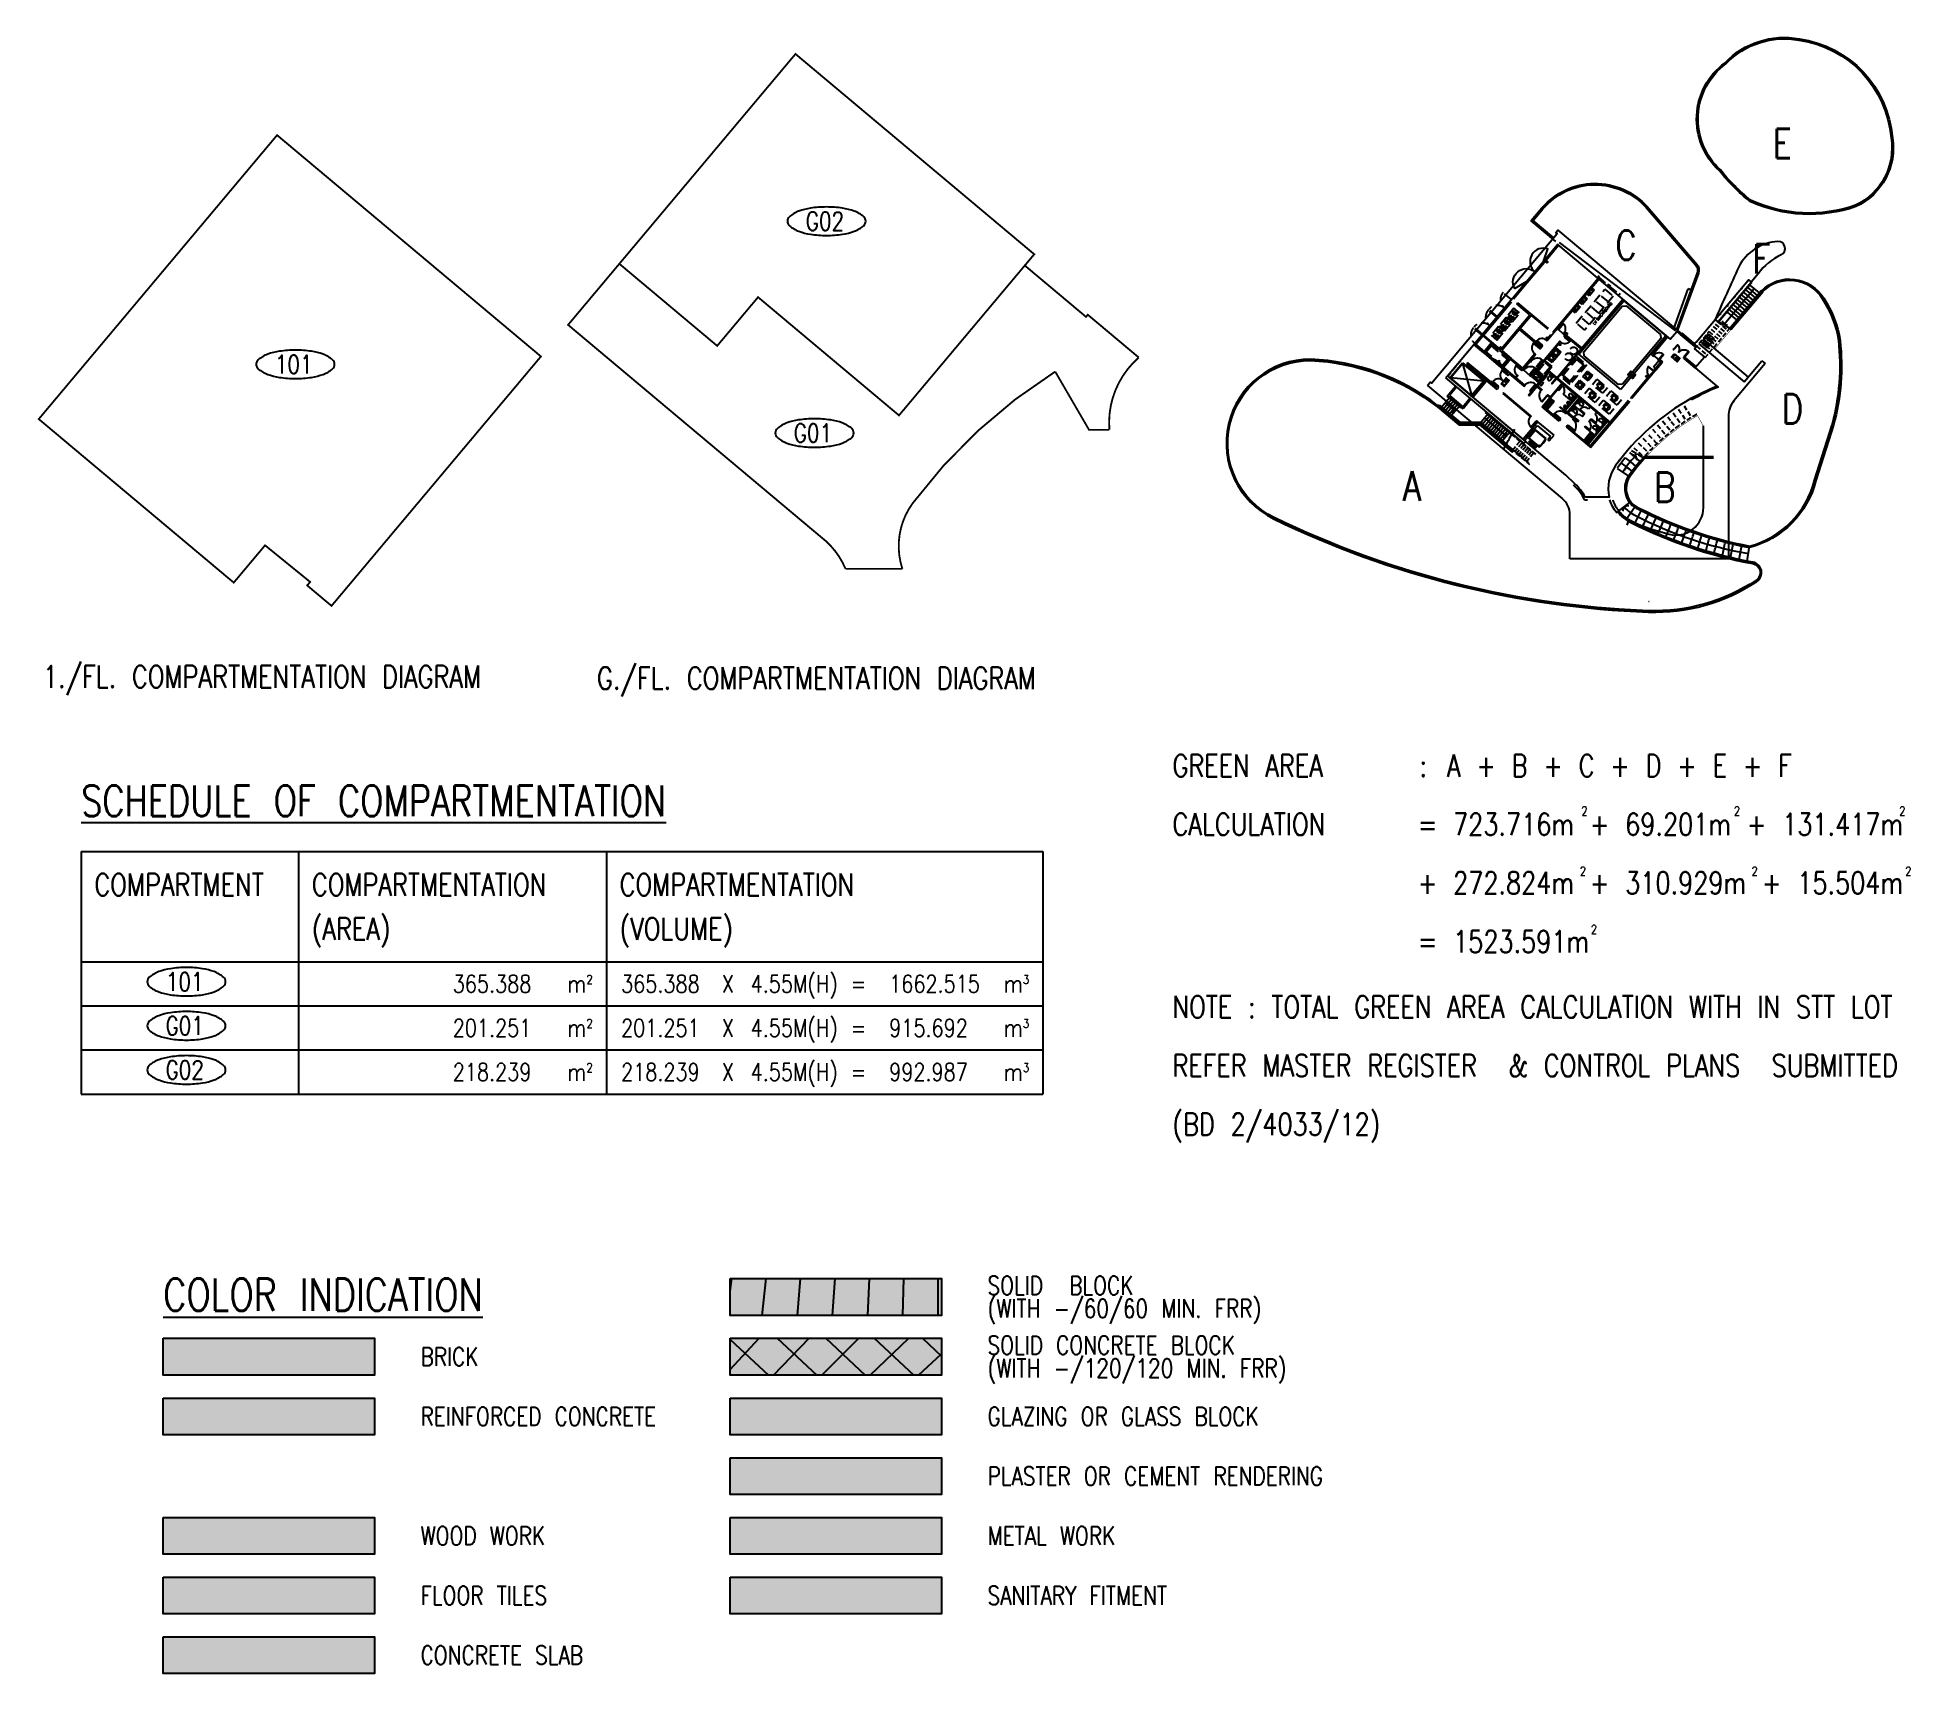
# Model space of a CAD drawing. Header units: millimetres. Extents: x 833779156 to 834921471, y 817530835 to 818378701.
# Drawn here: x 833779156 to 833830116, y 817899206 to 817943739 of the extents above; entities that cross this region are included whole.
import ezdxf
from ezdxf.enums import TextEntityAlignment as Align

# ---------------------------------------------------------------- set-up
doc = ezdxf.new("R2010")
doc.units = ezdxf.units.MM
doc.header["$LTSCALE"] = 1000
doc.header["$MEASUREMENT"] = 0
for name, pattern in [('CENTER', [50.8, 31.75, -6.35, 6.35, -6.35]), ('DASHED2', [0.375, 0.25, -0.125]), ('HIDDEN', [0.375, 0.25, -0.125]), ('HIDDEN2', [0.1875, 0.125, -0.0625]), ('N132X01M - Default$0$R_WKCD_LB - Model$0$DIVIDE', [1.25, 0.5, -0.25, 0, -0.25, 0, -0.25])]:
    doc.linetypes.add(name, pattern=pattern)
for name, color, linetype in [('BD02T', 7, 'Continuous'), ('MGD031_1', 7, 'Continuous'), ('MGD041_4', 6, 'Continuous'), ('MGD044_1', 2, 'Continuous'), ('MGD044_3', 4, 'Continuous'), ('MGD047', 2, 'Continuous'), ('MGD064_C035', 35, 'Continuous'), ('MGD064_C051', 51, 'Continuous'), ('MGD064_C097', 97, 'Continuous'), ('MGD064_C130', 130, 'Continuous'), ('MGD064_C160', 160, 'Continuous'), ('MGD064_C175', 175, 'Continuous'), ('MGD064_C200', 200, 'Continuous'), ('MGD064_C240', 240, 'Continuous'), ('VPA050_Marks', 1, 'Continuous'), ('VPA064_231', 231, 'HIDDEN2'), ('VPA064_C103', 103, 'Continuous'), ('VPA064_C51', 51, 'HIDDEN2')]:
    doc.layers.add(name, color=color, linetype=linetype)
doc.styles.add('RLP-SIMPLEX', font='SIMPLEX.shx', dxfattribs={"width": 0.8})
doc.styles.add('ROMANS', font='romans.shx', dxfattribs={"width": 0.8, "height": 2.5})
doc.styles.get("Standard").update_dxf_attribs({"font": 'txt.shx', "width": 0.8})

msp = doc.modelspace()

# ---------------------------------------------------------------- texts
at = {"color": 252, "style": 'RLP-SIMPLEX', "width": 0.8}
for s, p in [('MCB', (833821384.95938, 817936726.77858)), ('MCB', (833820999.28681, 817936267.15191)), ('MCB', (833821192.12309, 817936496.96525)), ('LV SWICHTBOARD', (833821521.24393, 817935911.13608))]:
    msp.add_text(s, height=75, rotation=50.000001299, dxfattribs=at).set_placement(p)
at = {"color": 252, "char_height": 75.000001, "width": 338.9664259, "attachment_point": 1, "style": 'ROMANS'}
for insert, rotation in [((833823688.00975, 817935103.03403), 320.000000286), ((833819002.79478, 817934315.69102), 50.000000286)]:
    msp.add_mtext('EXIT', dxfattribs=dict(at, insert=insert, rotation=rotation))
at = {"layer": 'BD02T', "width": 0.8}
for s, p in [('GREEN AREA', (833810037.77169, 817923617.34212)), (':', (833816755.49788, 817923617.34212)), ('CALCULATION', (833810037.77169, 817922021.48984)), ('NOTE : TOTAL GREEN AREA CALCULATION WITH IN STT LOT', (833810037.77169, 817917049.96714)), ('REFER MASTER REGISTER  & CONTROL PLANS  SUBMITTED', (833810037.77169, 817915454.11487)), ('(BD 2/4033/12) ', (833810037.77169, 817913858.2626))]:
    msp.add_text(s, height=600, dxfattribs=at).set_placement(p)
at = {"layer": 'MGD031_1', "width": 0.8}
for s, height, p in [('A + B + C + D + E + F', 600, (833817504.08417, 817923617.34212)), ('= 723.716m + 69.201m + 131.417m ', 600, (833816707.56747, 817922021.48984)), ('2', 240, (833821162.63089, 817922564.85586)), ('2', 240, (833825309.60582, 817922564.85586)), ('2', 240, (833829807.32951, 817922564.85586)), ('+ 272.824m + 310.929m + 15.504m', 600, (833816707.56747, 817920425.63757)), ('2', 240, (833821118.6568, 817920926.55818)), ('2', 240, (833825795.10275, 817920926.55818)), ('2', 240, (833829975.87898, 817920926.55818)), ('= 1523.591m', 600, (833816707.56747, 817918829.7853)), ('2', 240, (833821421.50292, 817919341.91563))]:
    msp.add_text(s, height=height, dxfattribs=at).set_placement(p)
at = {"layer": 'MGD041_4', "width": 0.8}
for s, p in [('1./FL. COMPARTMENTATION DIAGRAM', (833779304.17235, 817926039.58001)), ('G./FL. COMPARTMENTATION DIAGRAM', (833794379.48131, 817925996.80349))]:
    msp.add_text(s, height=600, dxfattribs=at).set_placement(p)
at = {"layer": 'MGD044_1', "width": 0.8}
for s, p in [('SOLID  BLOCK', (833805003.53188, 817909518.97123)), ('(WITH -/60/60 MIN. FRR)', (833805003.53188, 817908893.97123)), ('SOLID CONCRETE BLOCK', (833805003.53188, 817907893.97123)), ('BRICK', (833789577.95437, 817907581.47123)), ('(WITH -/120/120 MIN. FRR)', (833805003.53188, 817907268.97123)), ('REINFORCED CONCRETE', (833789577.95437, 817905956.47123)), ('GLAZING OR GLASS BLOCK', (833805003.53188, 817905956.47123)), ('PLASTER OR CEMENT RENDERING', (833805003.53188, 817904331.47123)), ('WOOD WORK', (833789577.95437, 817902706.47123)), ('METAL WORK', (833805003.53188, 817902706.47123)), ('FLOOR TILES', (833789577.95437, 817901081.47123)), ('SANITARY FITMENT', (833805003.53188, 817901081.47123)), ('CONCRETE SLAB', (833789577.95437, 817899456.47123))]:
    msp.add_text(s, height=500, dxfattribs=at).set_placement(p)
at = {"layer": 'MGD044_3', "width": 0.8}
msp.add_text('%%UCOLOR INDICATION', height=875, dxfattribs=at).set_placement((833782577.95437, 817909081.47123))
at = {"layer": 'MGD047', "width": 0.8}
for s, height, p in [('E', 800, (833826628.815, 817940852.77165)), ('G02', 500, (833800579.92336, 817938736.85683)), ('C', 800, (833822373.53216, 817938085.37182)), ('F', 800, (833826061.9893, 817937710.0839)), ('101', 500, (833786128.35125, 817934841.74926)), ('D', 800, (833826904.10239, 817933627.12531)), ('G01', 500, (833800252.40281, 817932972.21891)), ('A', 800, (833816553.98829, 817931529.80558)), ('B', 800, (833823429.94397, 817931499.71687))]:
    msp.add_text(s, height=height, dxfattribs=at).set_placement(p, align=Align.MIDDLE)
at = {"layer": 'VPA050_Marks'}
for s, height, width, p in [('%%USCHEDULE OF COMPARTMENTATION', 840, 0.8, (833780345.26638, 817922539.22211)), ('COMPARTMENT', 600, 0.8, (833780705.26638, 817920379.22211)), ('COMPARTMENTATION', 600, 0.8, (833786622.27755, 817920379.22211)), ('COMPARTMENTATION', 600, 0.8, (833794996.22279, 817920379.22211)), ('(AREA)', 600, 0.8, (833786622.27755, 817919179.22211)), ('(VOLUME)', 600, 0.8, (833794996.22279, 817919179.22211)), ('365.388', 480, 0.8, (833790454.69858, 817917739.22211)), ('m', 480, 0.85, (833793569.45606, 817917739.22211)), ('2', 240, 0.85, (833794090.25606, 817917979.22211)), ('365.388', 480, 0.8, (833795033.44865, 817917739.22211)), ('X', 480, 0.8, (833797778.46734, 817917739.22211)), ('4.55M(H)', 480, 0.8, (833798560.03529, 817917739.22211)), ('=', 480, 0.8, (833801278.27259, 817917739.22211)), ('1662.515', 480, 0.8, (833802328.64382, 817917739.22211)), ('m', 480, 0.85, (833805443.40129, 817917739.22211)), ('3', 240, 0.85, (833805964.20129, 817917979.22211)), ('201.251', 480, 0.8, (833790454.69858, 817916539.22211)), ('m', 480, 0.85, (833793569.45606, 817916539.22211)), ('2', 240, 0.85, (833794090.25606, 817916779.22211)), ('201.251', 480, 0.8, (833795033.44865, 817916539.22211)), ('X', 480, 0.8, (833797778.46734, 817916539.22211)), ('4.55M(H)', 480, 0.8, (833798560.03529, 817916539.22211)), ('=', 480, 0.8, (833801278.27259, 817916539.22211)), ('915.692', 480, 0.8, (833802328.64382, 817916539.22211)), ('m', 480, 0.85, (833805443.40129, 817916539.22211)), ('3', 240, 0.85, (833805964.20129, 817916779.22211)), ('218.239', 480, 0.8, (833790454.69858, 817915339.22211)), ('2', 240, 0.85, (833794090.25606, 817915579.22211)), ('218.239', 480, 0.8, (833795033.44865, 817915339.22211)), ('X', 480, 0.8, (833797778.46734, 817915339.22211)), ('4.55M(H)', 480, 0.8, (833798560.03529, 817915339.22211)), ('992.987', 480, 0.8, (833802328.64382, 817915339.22211)), ('3', 240, 0.85, (833805964.20129, 817915579.22211)), ('m', 480, 0.85, (833793569.45606, 817915339.22211)), ('=', 480, 0.8, (833801278.27259, 817915339.22211)), ('m', 480, 0.85, (833805443.40129, 817915339.22211))]:
    msp.add_text(s, height=height, dxfattribs=dict(at, width=width)).set_placement(p)
at = {"layer": 'VPA050_Marks', "width": 0.8}
for s, p in [('101', (833783163.1577, 817918037.29255)), ('G01', (833783163.1577, 817916837.29255)), ('G02', (833783163.1577, 817915637.29255))]:
    msp.add_text(s, height=500, dxfattribs=at).set_placement(p, align=Align.MIDDLE)

# ---------------------------------------------------------------- hatches: boundary and pattern name
at = {"layer": 'MGD044_1'}
h = msp.add_hatch(dxfattribs=at)
h.set_pattern_fill('ANSI31', color=256, scale=7500, angle=45, style=0)
h.set_pattern_definition([(90, (-544183.6, -28218.9), (-937.5, 1e-13), [])])
h.paths.add_polyline_path([(833798003.53188, 817909956.47123), (833803753.53188, 817909956.47123), (833803753.53188, 817908956.47123), (833798003.53188, 817908956.47123)])
h = msp.add_hatch(dxfattribs=at)
h.set_pattern_fill('ANSI37', color=256, scale=7500, style=0)
h.set_pattern_definition([(45, (-544183.6, -31468.9), (-662.91260736, 662.91260736), []), (135, (-544183.6, -31468.9), (-662.91260736, -662.91260736), [])])
h.paths.add_polyline_path([(833798003.53188, 817908331.47123), (833803753.53188, 817908331.47123), (833803753.53188, 817907331.47123), (833798003.53188, 817907331.47123)])
at = {"layer": 'MGD064_C035'}
msp.add_hatch(color=256, dxfattribs=at).paths.add_polyline_path([(833788327.95437, 817902456.47123), (833788327.95437, 817903456.47123), (833782577.95437, 817903456.47123), (833782577.95437, 817902456.47123)])
at = {"layer": 'MGD064_C051'}
msp.add_hatch(color=256, dxfattribs=at).paths.add_polyline_path([(833803753.53188, 817904081.47123), (833803753.53188, 817905081.47123), (833798003.53188, 817905081.47123), (833798003.53188, 817904081.47123)])
at = {"layer": 'MGD064_C097'}
msp.add_hatch(color=256, dxfattribs=at).paths.add_polyline_path([(833788327.95437, 817906709.90789), (833782577.95437, 817906709.90789), (833782577.95437, 817905706.47123), (833788327.95437, 817905706.47123)])
at = {"layer": 'MGD064_C130'}
msp.add_hatch(color=256, dxfattribs=at).paths.add_polyline_path([(833798003.53188, 817905706.47123), (833803753.53188, 817905706.47123), (833803753.53188, 817906706.47123), (833798003.53188, 817906706.47123)])
at = {"layer": 'MGD064_C160'}
msp.add_hatch(color=256, dxfattribs=at).paths.add_polyline_path([(833798003.53188, 817908331.47123), (833803753.53188, 817908331.47123), (833803753.53188, 817907331.47123), (833798003.53188, 817907331.47123)])
at = {"layer": 'MGD064_C175'}
msp.add_hatch(color=256, dxfattribs=at).paths.add_polyline_path([(833798003.53188, 817909956.47123), (833803753.53188, 817909956.47123), (833803753.53188, 817908956.47123), (833798003.53188, 817908956.47123)])
at = {"layer": 'MGD064_C200'}
msp.add_hatch(color=256, dxfattribs=at).paths.add_polyline_path([(833803753.53188, 817902456.47123), (833803753.53188, 817903456.47123), (833798003.53188, 817903456.47123), (833798003.53188, 817902456.47123)])
at = {"layer": 'MGD064_C240'}
msp.add_hatch(color=256, dxfattribs=at).paths.add_polyline_path([(833782577.95437, 817908331.47123), (833788327.95437, 817908331.47123), (833788327.95437, 817907331.47123), (833782577.95437, 817907331.47123)])
at = {"layer": 'VPA064_231'}
h = msp.add_hatch(color=256, dxfattribs=at)
h.dxf.hatch_style = 1
h.paths.add_polyline_path([(833782577.95437, 817901831.47123), (833788327.95437, 817901831.47123), (833788327.95437, 817900831.47123), (833782577.95437, 817900831.47123)])
at = {"layer": 'VPA064_C103'}
h = msp.add_hatch(color=256, dxfattribs=at)
h.dxf.hatch_style = 1
h.paths.add_polyline_path([(833782577.95437, 817900206.47123), (833788327.95437, 817900206.47123), (833788327.95437, 817899206.47123), (833782577.95437, 817899206.47123)])
at = {"layer": 'VPA064_C51'}
h = msp.add_hatch(color=256, dxfattribs=at)
h.dxf.hatch_style = 1
h.paths.add_polyline_path([(833798003.53188, 817901831.47123), (833803753.53188, 817901831.47123), (833803753.53188, 817900831.47123), (833798003.53188, 817900831.47123)])

# ---------------------------------------------------------------- linework, layer by layer
at = {"color": 252, "linetype": 'DASHED2'}
for p, q in [((833819257.74543, 817936603.959), (833819027.9321, 817936796.79529)), ((833818856.00318, 817936125.18123), (833818626.18985, 817936318.01751)), ((833818872.07287, 817936144.33234), (833818642.25954, 817936337.16862)), ((833818450.2435, 817935641.61567), (833818220.43017, 817935834.45196)), ((833818470.33061, 817935665.55456), (833818240.51728, 817935858.39085))]:
    msp.add_line(p, q, dxfattribs=at)
at = {"color": 252}
for p, q in [((833819283.45694, 817936634.60078), (833819661.09466, 817937084.65189)), ((833819689.82133, 817937060.54736), (833819312.18361, 817936610.49625)), ((833819661.09466, 817937084.65189), (833819689.82133, 817937060.54736)), ((833821613.97713, 817937175.65359), (833820384.64583, 817935710.59359)), ((833820519.49871, 817935832.4119), (833821633.12824, 817937159.5839)), ((833821633.12824, 817937159.5839), (833821613.97713, 817937175.65359)), ((833823671.96734, 817935807.78177), (833824067.30505, 817936893.96322)), ((833824137.782, 817936868.31171), (833824067.30505, 817936893.96322)), ((833826092.77431, 817936811.55548), (833826054.47209, 817936843.69486)), ((833818466.31319, 817935660.76678), (833819227.21302, 817936567.57189)), ((833818495.03986, 817935636.66225), (833819255.93969, 817936543.46736)), ((833818940.13754, 817935214.22817), (833819757.28129, 817936188.06217)), ((833819810.11249, 817936192.6843), (833818992.96874, 817935218.8503)), ((833819402.98574, 817936485.35144), (833819427.09027, 817936514.07811)), ((833819757.28129, 817936188.06217), (833819402.98574, 817936485.35144)), ((833819427.09027, 817936514.07811), (833819411.02058, 817936494.927)), ((833819427.09027, 817936514.07811), (833819810.11249, 817936192.6843)), ((833819794.0428, 817936173.53319), (833820244.09391, 817935795.89547)), ((833819810.11249, 817936192.6843), (833820260.1636, 817935815.04658)), ((833822303.41713, 817936597.14474), (833820511.64668, 817934461.79587)), ((833821093.23694, 817935116.01506), (833822314.53339, 817936571.4995)), ((833821170.63648, 817935286.04244), (833822284.26602, 817936613.21443)), ((833821229.49801, 817935181.17194), (833822274.02788, 817936425.99416)), ((833822274.02788, 817936425.99416), (833822379.69028, 817936435.23842)), ((833822284.26602, 817936613.21443), (833822303.41713, 817936597.14474)), ((833822314.53339, 817936571.4995), (833823456.89717, 817935612.94247)), ((833822379.69028, 817936435.23842), (833823311.39183, 817935653.44799)), ((833820049.59278, 817935311.29293), (833819475.05945, 817935793.38364)), ((833819491.12914, 817935812.53475), (833820065.66247, 817935330.44404)), ((833820232.65474, 817935490.56457), (833820503.42902, 817935813.26079)), ((833820384.64583, 817935710.59359), (833820403.79694, 817935694.5239)), ((833820503.42902, 817935813.26079), (833820522.58013, 817935797.1911)), ((833820538.64982, 817935816.34221), (833820519.49871, 817935832.4119)), ((833820522.58013, 817935797.1911), (833820538.64982, 817935816.34221)), ((833820534.07079, 817935787.54929), (833820668.12857, 817935675.06146)), ((833820695.68893, 817935684.57075), (833820679.61924, 817935665.41964)), ((833821154.56679, 817935266.89132), (833820679.61924, 817935665.41964)), ((833821170.63648, 817935286.04244), (833820695.68893, 817935684.57075)), ((833823858.10616, 817935651.59275), (833823890.24554, 817935689.89497)), ((833823890.24554, 817935689.89497), (833824266.56488, 817935374.12556)), ((833824998.77373, 817935934.71411), (833824794.91604, 817936052.4114)), ((833825240.10368, 817935795.3822), (833825063.72564, 817935897.21411)), ((833817515.79101, 817934527.97857), (833818233.30268, 817935383.07567)), ((833818257.40722, 817935411.80234), (833818233.30268, 817935383.07567)), ((833818233.30268, 817935383.07567), (833819004.1349, 817934736.27064)), ((833818510.99379, 817935150.06517), (833818233.30268, 817935383.07567)), ((833818257.40722, 817935411.80234), (833818450.2435, 817935641.61567)), ((833818879.81833, 817934889.53741), (833818257.40722, 817935411.80234)), ((833818257.40722, 817935411.80234), (833818515.94722, 817935194.86152)), ((833818286.13388, 817935387.69781), (833818478.97017, 817935617.51114)), ((833818466.31319, 817935660.76678), (833818450.2435, 817935641.61567)), ((833818450.2435, 817935641.61567), (833818708.7835, 817935424.67486)), ((833818964.24208, 817935242.95484), (833818466.31319, 817935660.76678)), ((833818727.93461, 817935408.60517), (833818510.99379, 817935150.06517)), ((833818515.94722, 817935194.86152), (833818708.7835, 817935424.67485)), ((833818554.24944, 817935162.72214), (833818530.1449, 817935133.99548)), ((833818554.24944, 817935162.72214), (833818530.1449, 817935133.99548)), ((833818535.09833, 817935178.79183), (833818554.24944, 817935162.72214)), ((833818535.09833, 817935178.79183), (833818554.24944, 817935162.72214)), ((833818994.72499, 817934793.11927), (833818554.24944, 817935162.72214)), ((833818948.17239, 817935223.80373), (833818727.93461, 817935408.60517)), ((833819198.67754, 817934997.28735), (833818940.13754, 817935214.22817)), ((833818992.96874, 817935218.8503), (833819251.50874, 817935001.90948)), ((833820585.4012, 817935444.23429), (833819800.39683, 817934508.70251)), ((833819883.28825, 817934646.38176), (833820566.25009, 817935460.30398)), ((833819943.72321, 817935476.8207), (833819951.75805, 817935486.39626)), ((833820087.35655, 817935356.29804), (833819943.72321, 817935476.8207)), ((833819951.75805, 817935486.39626), (833820095.3914, 817935365.87359)), ((833820033.52309, 817935292.14182), (833820049.59278, 817935311.29293)), ((833820052.67421, 817935276.07213), (833820033.52309, 817935292.14182)), ((833820100.88328, 817935333.52546), (833820052.67421, 817935276.07213)), ((833820065.66247, 817935330.44404), (833820081.73216, 817935349.59515)), ((833820087.35655, 817935356.29804), (833820081.73216, 817935349.59515)), ((833820081.73216, 817935349.59515), (833820100.88328, 817935333.52546)), ((833820095.3914, 817935365.87359), (833820087.35655, 817935356.29804)), ((833820096.93211, 817935348.26319), (833820087.35655, 817935356.29804)), ((833820100.94953, 817935353.05097), (833820096.93211, 817935348.26319)), ((833820100.88328, 817935333.52546), (833820110.52509, 817935345.01613)), ((833820110.52509, 817935345.01613), (833820100.94953, 817935353.05097)), ((833820207.8792, 817935499.93136), (833820213.50359, 817935506.63425)), ((833820217.45476, 817935491.89651), (833820207.8792, 817935499.93136)), ((833820213.43734, 817935487.10874), (833820217.45476, 817935491.89651)), ((833820223.01289, 817935479.07389), (833820213.43734, 817935487.10874)), ((833820328.40191, 817935643.56471), (833820213.50362, 817935506.63426)), ((833820213.50362, 817935506.63426), (833820232.65474, 817935490.56457)), ((833820232.6547, 817935490.56456), (833820223.01289, 817935479.07389)), ((833820492.49557, 817934477.86557), (833821170.63648, 817935286.04244)), ((833820566.25009, 817935460.30398), (833820585.4012, 817935444.23429)), ((833820698.02155, 817935617.34309), (833820714.09124, 817935636.4942)), ((833820717.17266, 817935601.2734), (833820698.02155, 817935617.34309)), ((833820717.17266, 817935601.2734), (833820733.24235, 817935620.42451)), ((833821238.74227, 817935075.50954), (833821229.49801, 817935181.17194)), ((833821238.74227, 817935075.50954), (833821229.49801, 817935181.17194)), ((833823456.89717, 817935612.94247), (833822235.60071, 817934157.45803)), ((833823320.6361, 817935547.78559), (833822276.10623, 817934302.96337)), ((833823474.50757, 817935614.48318), (833823056.69562, 817935116.5543)), ((833823109.52683, 817935121.17643), (833823503.23424, 817935590.37865)), ((833823311.39183, 817935653.44799), (833823320.6361, 817935547.78559)), ((833823503.23424, 817935590.37865), (833823474.50757, 817935614.48318)), ((833824234.4255, 817935335.82334), (833823858.10616, 817935651.59275)), ((833823898.75957, 817935617.48049), (833823930.89895, 817935655.78271)), ((833823922.69846, 817935597.39338), (833823954.83784, 817935635.6956)), ((833823946.63735, 817935577.30627), (833823978.77673, 817935615.60849)), ((833823970.57624, 817935557.21915), (833824002.71562, 817935595.52138)), ((833823994.51513, 817935537.13204), (833824026.65451, 817935575.43426)), ((833824018.45402, 817935517.04493), (833824050.5934, 817935555.34715)), ((833824042.3929, 817935496.95781), (833824074.53228, 817935535.26004)), ((833824066.33179, 817935476.8707), (833824098.47117, 817935515.17292)), ((833824090.27068, 817935456.78359), (833824122.41006, 817935495.08581)), ((833824114.20957, 817935436.69648), (833824146.34895, 817935474.9987)), ((833824138.14846, 817935416.60936), (833824170.28784, 817935454.91159)), ((833824162.08735, 817935396.52225), (833824194.22673, 817935434.82447)), ((833824186.02624, 817935376.43514), (833824218.16562, 817935414.73736)), ((833824209.96513, 817935356.34803), (833824242.10451, 817935394.65025)), ((833824233.90401, 817935336.26091), (833824266.0434, 817935374.56313)), ((833824266.56488, 817935374.12556), (833824234.4255, 817935335.82334)), ((833824257.8429, 817935316.1738), (833824289.98228, 817935354.47602)), ((833817582.8199, 817934471.73465), (833817928.31824, 817934883.48354)), ((833817600.4303, 817934473.27536), (833817929.85895, 817934865.87314)), ((833817928.31824, 817934883.48354), (833818522.00268, 817934385.32314)), ((833817929.85895, 817934865.87314), (833818504.39228, 817934383.78243)), ((833818061.1666, 817934886.23366), (833818037.06207, 817934857.507)), ((833818037.06207, 817934857.507), (833818554.14207, 817934423.62536)), ((833818045.09691, 817934867.08255), (833818562.17691, 817934433.20092)), ((833818578.2466, 817934452.35203), (833818061.1666, 817934886.23366)), ((833818061.1666, 817934886.23366), (833818578.2466, 817934452.35203)), ((833818530.1449, 817935133.99548), (833818510.99379, 817935150.06517)), ((833818970.62046, 817934764.3926), (833818530.1449, 817935133.99548)), ((833818982.67273, 817934778.75593), (833818542.19717, 817935148.35881)), ((833818755.3361, 817934993.99039), (833818731.23157, 817934965.26373)), ((833818731.23157, 817934965.26373), (833818750.38268, 817934949.19404)), ((833818774.48722, 817934977.9207), (833818750.38268, 817934949.19404)), ((833818769.53379, 817934933.12435), (833818750.38268, 817934949.19404)), ((833818774.48722, 817934977.9207), (833818755.3361, 817934993.99039)), ((833818793.63833, 817934961.85101), (833818769.53379, 817934933.12435)), ((833818774.48722, 817934977.9207), (833818793.63833, 817934961.85101)), ((833818924.81346, 817934943.16052), (833818879.81833, 817934889.53741)), ((833818908.54499, 817934865.43287), (833818953.54013, 817934919.05598)), ((833819047.39055, 817934748.92762), (833818908.54499, 817934865.43287)), ((833818953.54013, 817934919.05598), (833818924.81346, 817934943.16052)), ((833818994.72499, 817934793.11927), (833818970.62046, 817934764.3926)), ((833818970.62046, 817934764.3926), (833818989.77157, 817934748.32291)), ((833819004.1349, 817934736.27064), (833818984.44953, 817934712.81053)), ((833818984.44953, 817934712.81053), (833819003.60064, 817934696.74084)), ((833818989.77157, 817934748.32291), (833819198.67754, 817934997.28735)), ((833819171.70712, 817934595.66085), (833818989.77157, 817934748.32291)), ((833819013.8761, 817934777.04958), (833818994.72499, 817934793.11927)), ((833819007.5518, 817934682.00309), (833818999.51695, 817934672.42754)), ((833818999.51695, 817934672.42754), (833819147.93807, 817934547.88745)), ((833819003.60064, 817934696.74084), (833819047.39055, 817934748.92762)), ((833819155.97292, 817934557.46301), (833819007.5518, 817934682.00309)), ((833819251.50874, 817935001.90948), (833819042.60277, 817934752.94504)), ((833819042.60277, 817934752.94504), (833819224.53833, 817934600.28298)), ((833819251.50874, 817935001.90949), (833819235.43905, 817934982.75837)), ((833819251.50874, 817935001.90949), (833819235.43905, 817934982.75837)), ((833819235.43905, 817934982.75837), (833819551.43239, 817934717.60848)), ((833819551.43239, 817934717.60848), (833819235.43905, 817934982.75837)), ((833819567.50208, 817934736.7596), (833819251.50874, 817935001.90949)), ((833819567.50208, 817934736.7596), (833819251.50874, 817935001.90949)), ((833819551.43239, 817934717.60848), (833819535.3627, 817934698.45737)), ((833819535.3627, 817934698.45737), (833819551.43239, 817934717.60848)), ((833819535.3627, 817934698.45737), (833819554.51381, 817934682.38768)), ((833819554.51381, 817934682.38768), (833819535.3627, 817934698.45737)), ((833819554.51381, 817934682.38768), (833819570.5835, 817934701.53879)), ((833819570.5835, 817934701.53879), (833819554.51381, 817934682.38768)), ((833819885.68194, 817935115.9516), (833819567.50208, 817934736.7596)), ((833819885.68194, 817935115.9516), (833819567.50208, 817934736.7596)), ((833819570.5835, 817934701.53879), (833819585.90439, 817934688.68304)), ((833819585.90439, 817934688.68304), (833819570.5835, 817934701.53879)), ((833819585.90439, 817934688.68304), (833819601.97408, 817934707.83415)), ((833819585.90439, 817934688.68304), (833819601.97408, 817934707.83415)), ((833819586.65319, 817934720.68991), (833819763.41978, 817934931.35213)), ((833819763.41978, 817934931.35213), (833819586.65319, 817934720.68991)), ((833819601.97408, 817934707.83415), (833819586.65319, 817934720.68991)), ((833819601.97408, 817934707.83415), (833819586.65319, 817934720.68991)), ((833819597.39505, 817934679.04123), (833819750.60394, 817934550.48371)), ((833819763.41978, 817934931.35213), (833819778.74067, 817934916.03124)), ((833819778.74067, 817934918.49638), (833819763.41978, 817934931.35213)), ((833819778.74067, 817934916.03124), (833819794.81036, 817934937.64749)), ((833819778.74067, 817934918.49638), (833819794.81036, 817934937.64749)), ((833819779.48947, 817934950.50324), (833819904.83306, 817935099.8819)), ((833819779.48947, 817934950.50324), (833819904.83306, 817935099.8819)), ((833819794.81036, 817934937.64749), (833819779.48947, 817934950.50324)), ((833819794.81036, 817934937.64749), (833819779.48947, 817934950.50324)), ((833819797.31541, 817934543.92331), (833819974.082, 817934754.58554)), ((833820273.21538, 817934661.8635), (833819809.6048, 817934109.35392)), ((833819904.83306, 817935099.8819), (833819885.68194, 817935115.9516)), ((833819904.83306, 817935099.8819), (833819885.68194, 817935115.9516)), ((833819928.95435, 817934661.9114), (833820130.9986, 817934492.37615)), ((833819954.93089, 817934770.65523), (833819971.00058, 817934789.80634)), ((833819954.93089, 817934770.65523), (833819974.082, 817934754.58554)), ((833819971.00058, 817934789.80634), (833819990.15169, 817934773.73665)), ((833821940.31955, 817933262.99697), (833820273.21538, 817934661.8635)), ((833822235.60071, 817934157.45803), (833821093.23694, 817935116.01506)), ((833822170.44383, 817934293.71911), (833821238.74227, 817935075.50954)), ((833822170.44383, 817934293.71911), (833821238.74227, 817935075.50954)), ((833823158.2033, 817934656.07465), (833822531.48538, 817933909.18132)), ((833823139.05219, 817934672.14434), (833823007.28073, 817934515.10523)), ((833823158.2033, 817934656.07465), (833823026.43184, 817934499.03554)), ((833823056.69562, 817935116.5543), (833823107.44607, 817935073.96962)), ((833823107.44607, 817935073.96962), (833823131.5506, 817935102.69628)), ((833823131.5506, 817935102.69628), (833823109.52683, 817935121.17643)), ((833823273.6649, 817934949.24882), (833823121.77308, 817934768.23119)), ((833823121.77308, 817934768.23119), (833823198.37752, 817934703.95243)), ((833823280.55487, 817934961.34927), (833823123.51576, 817935093.12073)), ((833823129.4749, 817934680.18064), (833823314.27634, 817934900.41841)), ((833823129.47662, 817934680.17917), (833823129.4749, 817934680.18064)), ((833823158.20157, 817934656.0761), (833823129.47662, 817934680.17917)), ((833823158.2033, 817934656.07465), (833823139.05219, 817934672.14434)), ((833823174.27126, 817934675.22721), (833823158.20157, 817934656.0761)), ((833823198.37752, 817934703.95243), (833823174.27126, 817934675.2237)), ((833823174.27299, 817934675.22576), (833823174.27126, 817934675.22721)), ((833823174.27126, 817934675.2237), (833823174.27299, 817934675.22576)), ((833823367.10754, 817934905.04054), (833823198.37579, 817934703.95388)), ((833823198.37579, 817934703.95388), (833823198.37752, 817934703.95243)), ((833823198.37752, 817934703.95243), (833823350.26935, 817934884.97006)), ((833823264.48345, 817934942.19961), (833823288.58799, 817934970.92627)), ((833823314.27634, 817934900.41841), (833823264.48345, 817934942.19961)), ((833823350.26935, 817934884.97006), (833823273.6649, 817934949.24882)), ((833823288.58799, 817934970.92627), (833823367.10754, 817934905.04054)), ((833823953.20591, 817935000.6789), (833823977.31045, 817935029.40556)), ((833824259.62601, 817934743.56191), (833823953.20591, 817935000.6789)), ((833823977.31045, 817935029.40556), (833824283.73054, 817934772.28857)), ((833824283.73054, 817934772.28857), (833824259.62601, 817934743.56191)), ((833826163.29643, 817934859.53983), (833825311.0662, 817933843.8914)), ((833825590.2378, 817934361.33736), (833826072.32843, 817934935.87104)), ((833826072.32843, 817934935.87104), (833826163.29643, 817934859.53983)), ((833817515.79101, 817934527.97856), (833817467.58194, 817934470.52523)), ((833817467.58194, 817934470.52523), (833819598.1387, 817932682.77584)), ((833819574.53545, 817932800.48686), (833817515.79101, 817934527.97856)), ((833818176.50434, 817933973.57425), (833817582.8199, 817934471.73465)), ((833818174.96363, 817933991.18465), (833817600.4303, 817934473.27536)), ((833818160.43465, 817933954.42314), (833818578.2466, 817934452.35203)), ((833818504.39228, 817934383.78243), (833818174.96363, 817933991.18465)), ((833818550.12464, 817934418.83758), (833818176.50434, 817933973.57425)), ((833818522.00268, 817934385.32314), (833818176.50434, 817933973.57425)), ((833818582.86873, 817934399.52083), (833818189.16132, 817933930.31861)), ((833818205.23101, 817933949.46972), (833818578.85131, 817934394.73305)), ((833818554.14207, 817934423.62536), (833818550.12464, 817934418.83758)), ((833818578.85131, 817934394.73305), (833818550.12464, 817934418.83758)), ((833818550.12464, 817934418.83758), (833818578.85131, 817934394.73305)), ((833818606.97327, 817934428.24749), (833818578.2466, 817934452.35203)), ((833818578.2466, 817934452.35203), (833818855.93771, 817934219.34152)), ((833818578.85131, 817934394.73305), (833818590.90358, 817934409.09638)), ((833818870.1354, 817934158.47547), (833818582.86873, 817934399.52083)), ((833818870.1354, 817934158.47547), (833818582.86873, 817934399.52083)), ((833818590.90358, 817934409.09638), (833818701.02247, 817934316.69566)), ((833818688.36549, 817934359.95131), (833818606.97327, 817934428.24749)), ((833818708.05086, 817934383.41142), (833818688.36549, 817934359.95131)), ((833818701.02247, 817934316.69566), (833818717.09216, 817934335.84677)), ((833818736.77753, 817934359.30689), (833818708.05086, 817934383.41142)), ((833818717.09216, 817934335.84677), (833818736.77753, 817934359.30689)), ((833818717.09216, 817934335.84677), (833818855.93771, 817934219.34152)), ((833818742.40197, 817934366.00979), (833818750.43681, 817934375.58534)), ((833818890.82309, 817934241.4697), (833818742.40197, 817934366.00979)), ((833818750.43681, 817934375.58534), (833818898.85793, 817934251.04525)), ((833818855.93771, 817934219.34152), (833818875.62308, 817934242.80163)), ((833818855.93771, 817934219.34152), (833818875.62308, 817934242.80163)), ((833818894.23993, 817934187.20214), (833818870.1354, 817934158.47547)), ((833818875.62308, 817934242.80163), (833818904.34975, 817934218.6971)), ((833818875.62308, 817934242.80163), (833818904.34975, 817934218.6971)), ((833818904.34975, 817934218.6971), (833818884.66438, 817934195.23698)), ((833818904.34975, 817934218.6971), (833818884.66438, 817934195.23698)), ((833818894.23993, 817934187.20214), (833818884.66438, 817934195.23698)), ((833818884.66438, 817934195.23698), (833818894.23993, 817934187.20214)), ((833818890.82309, 817934241.4697), (833818885.1987, 817934234.76681)), ((833818898.85793, 817934251.04525), (833818890.82309, 817934241.4697)), ((833818900.39865, 817934233.43486), (833818890.82309, 817934241.4697)), ((833818904.41607, 817934238.22263), (833818900.39865, 817934233.43486)), ((833818904.34981, 817934218.69712), (833818913.99162, 817934230.18779)), ((833818913.99162, 817934230.18779), (833818904.41607, 817934238.22263)), ((833819147.93807, 817934547.88745), (833819155.97292, 817934557.46301)), ((833819152.02175, 817934572.20074), (833819171.70712, 817934595.66085)), ((833819180.74842, 817934548.09621), (833819152.02175, 817934572.20074)), ((833819155.97292, 817934557.46301), (833819161.59731, 817934564.16589)), ((833819165.54847, 817934549.42816), (833819155.97292, 817934557.46301)), ((833819161.53105, 817934544.64038), (833819165.54847, 817934549.42816)), ((833819171.10661, 817934536.60554), (833819161.53105, 817934544.64038)), ((833819180.74842, 817934548.09621), (833819171.10661, 817934536.60554)), ((833819224.53833, 817934600.28298), (833819180.74842, 817934548.09621)), ((833819598.19377, 817934254.11365), (833819208.46864, 817934581.13187)), ((833819224.53833, 817934600.28298), (833819358.5961, 817934487.79515)), ((833819403.59124, 817934541.41826), (833819358.5961, 817934487.79515)), ((833819358.5961, 817934487.79515), (833819377.74721, 817934471.72546)), ((833819377.74721, 817934471.72546), (833819422.74235, 817934525.34857)), ((833819377.74721, 817934471.72546), (833819614.26346, 817934273.26477)), ((833819422.74235, 817934525.34857), (833819403.59124, 817934541.41826)), ((833819614.26346, 817934273.26477), (833819598.19377, 817934254.11365)), ((833819736.35519, 817933983.16535), (833819946.86813, 817934234.0449)), ((833819762.09461, 817934540.84189), (833819778.1643, 817934559.993)), ((833819800.39683, 817934508.70251), (833819762.09461, 817934540.84189)), ((833819778.1643, 817934559.993), (833819797.31541, 817934543.92331)), ((833819800.67427, 817934508.46971), (833820002.44108, 817934339.16726)), ((833819812.4491, 817934523.06584), (833820014.49335, 817934353.53059)), ((833819824.50137, 817934537.42918), (833820026.54561, 817934367.89392)), ((833819912.88466, 817934642.76029), (833820114.92891, 817934473.22503)), ((833819946.86813, 817934234.0449), (833820056.06907, 817934142.41443)), ((833819962.93782, 817934253.19601), (833820276.29678, 817934626.64268)), ((833820072.13876, 817934161.56555), (833819962.93782, 817934253.19601)), ((833820075.69106, 817934387.57004), (833820003.37745, 817934301.39005)), ((833820003.37745, 817934301.39005), (833820049.34011, 817934262.82279)), ((833820075.6248, 817934368.04453), (833820022.59482, 817934304.84587)), ((833820023.36517, 817934296.04067), (833820054.9645, 817934269.52568)), ((833820056.06907, 817934142.41443), (833820072.13876, 817934161.56555)), ((833820063.7697, 817934270.29603), (833820116.79969, 817934333.49469)), ((833820070.47259, 817934264.67164), (833820123.50257, 817934327.8703)), ((833820121.65373, 817934349.00278), (833820075.69106, 817934387.57004)), ((833820116.02933, 817934342.29989), (833820084.43, 817934368.81488)), ((833820117.68892, 817934437.62125), (833820111.58244, 817934430.34383)), ((833820111.58244, 817934430.34383), (833820119.81742, 817934423.43386)), ((833820125.9239, 817934430.71128), (833820117.68892, 817934437.62125)), ((833820210.71456, 817934524.37114), (833820132.61585, 817934431.29675)), ((833820139.89327, 817934425.19026), (833820217.99198, 817934518.26465)), ((833820208.0006, 817934545.25048), (833820201.89411, 817934537.97306)), ((833820201.89411, 817934537.97306), (833820210.12909, 817934531.06309)), ((833820216.23557, 817934538.34051), (833820208.0006, 817934545.25048)), ((833820267.41731, 817933896.53832), (833820630.59231, 817934329.35343)), ((833820276.29678, 817934626.64268), (833820628.6772, 817934330.9604)), ((833820283.57571, 817934507.86207), (833820310.93432, 817934540.46677)), ((833820649.74342, 817934313.28374), (833820302.63811, 817933899.61974)), ((833820345.81682, 817934455.63557), (833820373.17542, 817934488.24027)), ((833820471.86922, 817934462.5379), (833820354.39976, 817934322.54329)), ((833820361.67719, 817934316.43681), (833820479.14664, 817934456.43141)), ((833820479.14664, 817934456.43141), (833820471.86922, 817934462.5379)), ((833820514.75802, 817934152.41441), (833820540.1049, 817934131.14585)), ((833820517.97196, 817934156.24463), (833820543.31884, 817934134.97607)), ((833820543.31884, 817934134.97607), (833820540.1049, 817934131.14585)), ((833820543.31884, 817934134.97607), (833820647.77182, 817934259.4583)), ((833820628.6772, 817934330.9604), (833821924.24986, 817933243.84585)), ((833821037.27813, 817933988.10351), (833820741.66875, 817934236.14923)), ((833822276.10623, 817934302.96337), (833822170.44383, 817934293.71911)), ((833822502.75871, 817933933.28585), (833822997.70517, 817934523.14007)), ((833822502.75871, 817933933.28585), (833822997.70517, 817934523.14007)), ((833823026.43184, 817934499.03554), (833822531.48538, 817933909.18132)), ((833822997.70517, 817934523.14007), (833823026.43185, 817934499.03553)), ((833823026.43185, 817934499.03553), (833823026.43184, 817934499.03554)), ((833817452.05269, 817933573.03423), (833817683.45623, 817933848.81023)), ((833817455.28563, 817933794.68863), (833817723.40119, 817933569.71296)), ((833817505.6758, 817933528.0391), (833817737.07934, 817933803.81509)), ((833817508.31138, 817933974.56134), (833817514.73925, 817933982.22179)), ((833817891.33556, 817933653.16988), (833817508.31138, 817933974.56134)), ((833817514.73925, 817933982.22179), (833817897.76336, 817933660.83031)), ((833817559.29891, 817933483.04396), (833817790.70245, 817933758.81996)), ((833817612.92202, 817933438.04883), (833817844.32556, 817933713.82483)), ((833817723.40119, 817933569.71296), (833817725.93607, 817933665.0184)), ((833817897.76336, 817933660.83031), (833817891.33556, 817933653.16988)), ((833818176.50434, 817933973.57425), (833818205.23101, 817933949.46972)), ((833819037.87327, 817934066.67946), (833819021.80358, 817934047.52835)), ((833819021.80358, 817934047.52835), (833819764.86669, 817933424.02437)), ((833819780.93638, 817933443.17548), (833819037.87327, 817934066.67946)), ((833819793.53511, 817934090.20281), (833819717.20408, 817933999.23504)), ((833819717.20408, 817933999.23504), (833819736.35519, 817933983.16535)), ((833819774.384, 817934106.2725), (833819790.45369, 817934125.42362)), ((833819793.53511, 817934090.20281), (833819774.384, 817934106.2725)), ((833819790.45369, 817934125.42362), (833819809.6048, 817934109.35392)), ((833820090.65072, 817933685.8761), (833820267.41731, 817933896.53832)), ((833820559.85294, 817933292.16869), (833820090.65072, 817933685.8761)), ((833820125.87152, 817933688.95752), (833820315.49386, 817933914.94063)), ((833820302.63811, 817933899.61974), (833820125.87152, 817933688.95752)), ((833820226.13956, 817933604.82264), (833820125.87152, 817933688.95752)), ((833820125.87152, 817933688.95752), (833820556.77152, 817933327.38949)), ((833820415.7619, 817933830.80576), (833820226.13956, 817933604.82264)), ((833820257.90454, 817934005.68955), (833820241.83485, 817933986.53844)), ((833820241.83485, 817933986.53844), (833820301.20329, 817933936.7224)), ((833820317.27298, 817933955.87351), (833820257.90454, 817934005.68955)), ((833820315.49386, 817933914.94063), (833820415.7619, 817933830.80576)), ((833820570.75367, 817933674.64408), (833820578.78851, 817933684.21963)), ((833820685.66033, 817933578.22594), (833820570.75367, 817933674.64408)), ((833820578.78851, 817933684.21963), (833820693.69518, 817933587.80149)), ((833820667.80106, 817934030.52309), (833820664.58712, 817934026.69287)), ((833820664.58712, 817934026.69286), (833820897.78024, 817933831.0206)), ((833820667.80106, 817934030.52309), (833820900.99418, 817933834.85083)), ((833820685.66033, 817933578.22594), (833821032.76564, 817933991.88994)), ((833820720.88113, 817933581.30736), (833821051.91675, 817933975.82025)), ((833820724.53437, 817933624.5542), (833820777.41278, 817933687.57226)), ((833820724.53437, 817933624.5542), (833820777.41278, 817933687.57226)), ((833821109.37009, 817933927.61117), (833820778.33447, 817933533.09829)), ((833820797.48558, 817933517.0286), (833821128.5212, 817933911.54148)), ((833820811.88319, 817933728.65246), (833820864.76159, 817933791.67052)), ((833820811.88319, 817933728.65246), (833820864.76159, 817933791.67052)), ((833820873.04053, 817933935.81525), (833820905.64525, 817933908.45666)), ((833820925.26702, 817933998.05637), (833820957.87173, 817933970.69778)), ((833820961.39642, 817933712.36993), (833821233.3422, 817933484.18033)), ((833820996.58142, 817933620.02347), (833820963.97671, 817933647.38208)), ((833820964.61036, 817933716.20015), (833821236.55613, 817933488.01055)), ((833821111.47969, 817933756.95392), (833821078.87499, 817933784.31253)), ((833821163.70619, 817933819.19503), (833821131.10149, 817933846.55363)), ((833821352.4451, 817933633.90027), (833821396.63675, 817933686.56582)), ((833821356.27533, 817933630.68633), (833821400.46697, 817933683.35188)), ((833821384.30827, 817932600.36852), (833822446.5148, 817933866.25696)), ((833821413.03494, 817932576.26399), (833822475.24146, 817933842.15243)), ((833822531.48538, 817933909.18132), (833822502.75871, 817933933.28585)), ((833822531.48538, 817933909.18132), (833822502.75871, 817933933.28585)), ((833817621.48308, 817933540.53618), (833817723.40119, 817933569.71296)), ((833818407.36823, 817933241.37594), (833818624.30905, 817933499.91594)), ((833818597.58371, 817933359.16525), (833818460.99134, 817933196.38081)), ((833818514.61445, 817933151.38567), (833818731.55527, 817933409.92568)), ((833818528.16589, 817933384.77854), (833819117.74513, 817932890.06281)), ((833818552.393, 817933530.88901), (833818558.82087, 817933538.54946)), ((833819262.44438, 817932935.08516), (833818552.393, 817933530.88901)), ((833818558.82087, 817933538.54946), (833819267.52151, 817932943.87902)), ((833818568.23757, 817933106.39054), (833818785.17839, 817933364.93054)), ((833818597.85869, 817933358.93452), (833818678.20714, 817933454.69007)), ((833818621.86068, 817933061.39541), (833818838.8015, 817933319.93541)), ((833818675.48379, 817933016.40028), (833818892.42461, 817933274.94028)), ((833818729.1069, 817932971.40514), (833818946.04772, 817933229.94515)), ((833818782.73001, 817932926.41001), (833818999.67083, 817933184.95001)), ((833818836.35312, 817932881.41488), (833819053.29394, 817933139.95488)), ((833819976.27771, 817933279.26464), (833819574.53545, 817932800.48686)), ((833819612.83767, 817932768.34748), (833819958.33601, 817933180.09637)), ((833819630.77937, 817932867.51575), (833819847.72019, 817933126.05575)), ((833819764.86669, 817933424.02437), (833819780.93638, 817933443.17548)), ((833819957.1266, 817933295.33433), (833819941.05691, 817933276.18322)), ((833819941.05691, 817933276.18322), (833819960.20802, 817933260.11353)), ((833819976.27771, 817933279.26464), (833819957.1266, 817933295.33433)), ((833819958.33601, 817933180.09637), (833820322.20713, 817932874.77226)), ((833819960.20802, 817933260.11353), (833819976.27771, 817933279.26464)), ((833820416.75326, 817932909.66176), (833819976.27771, 817933279.26464)), ((833820418.0916, 817933492.70851), (833820426.12644, 817933502.28406)), ((833820580.87605, 817933356.11615), (833820418.0916, 817933492.70851)), ((833820426.12644, 817933502.28406), (833820588.91089, 817933365.69171)), ((833820556.77152, 817933327.38949), (833820575.25166, 817933349.41327)), ((833820594.40277, 817933333.34358), (833820559.85294, 817933292.16869)), ((833820580.87605, 817933356.11615), (833820575.25166, 817933349.41326)), ((833820575.25166, 817933349.41327), (833820594.40277, 817933333.34358)), ((833820588.91089, 817933365.69171), (833820580.87605, 817933356.11615)), ((833820590.45161, 817933348.08131), (833820580.87605, 817933356.11615)), ((833820594.46903, 817933352.86909), (833820590.45161, 817933348.08131)), ((833820594.40277, 817933333.34358), (833820604.04458, 817933344.83424)), ((833820604.04458, 817933344.83424), (833820594.46903, 817933352.86909)), ((833820685.66033, 817933578.22594), (833820733.53811, 817933538.05171)), ((833820717.46838, 817933518.90058), (833820723.09277, 817933525.60347)), ((833820727.04394, 817933510.86574), (833820717.46838, 817933518.90058)), ((833820778.33447, 817933533.09829), (833820720.88113, 817933581.30736)), ((833820723.02652, 817933506.07796), (833820727.04394, 817933510.86574)), ((833820732.60208, 817933498.04312), (833820723.02652, 817933506.07796)), ((833820733.53811, 817933538.05171), (833820723.09281, 817933525.60349)), ((833820723.09281, 817933525.60349), (833820742.24392, 817933509.5338)), ((833820742.24389, 817933509.53378), (833820732.60208, 817933498.04312)), ((833820742.24392, 817933509.5338), (833820752.68922, 817933521.98202)), ((833820751.36405, 817933131.47179), (833820785.91388, 817933172.64667)), ((833820751.36405, 817933131.47178), (833821384.30827, 817932600.36852)), ((833820752.68922, 817933521.98202), (833820944.20033, 817933361.28512)), ((833820805.06499, 817933156.57698), (833820785.91388, 817933172.64667)), ((833820786.58485, 817933134.55321), (833820805.06499, 817933156.57698)), ((833820786.58485, 817933134.55321), (833821400.37796, 817932619.51963)), ((833820797.48558, 817933517.0286), (833821069.43135, 817933288.83899)), ((833820944.35492, 817933557.78237), (833820911.75021, 817933585.14097)), ((833820944.20033, 817933361.28512), (833820933.75503, 817933348.8369)), ((833820933.75503, 817933348.8369), (833820952.90614, 817933332.76721)), ((833820952.90614, 817933332.76721), (833820963.35144, 817933345.21543)), ((833821080.86734, 817933310.24649), (833820956.38512, 817933414.69947)), ((833821053.36166, 817933269.68788), (833820963.35144, 817933345.21543)), ((833821069.43135, 817933288.83899), (833821053.36166, 817933269.68788)), ((833821065.60113, 817933292.05293), (833821080.86734, 817933310.24649)), ((833821069.43135, 817933288.83899), (833821084.69756, 817933307.03255)), ((833821080.86734, 817933310.24649), (833821084.69756, 817933307.03255)), ((833821247.99212, 817933509.41804), (833821123.50989, 817933613.87103)), ((833821185.32032, 817933434.72871), (833821189.15055, 817933431.51477)), ((833821185.32033, 817933434.72871), (833821232.72591, 817933491.22449)), ((833821189.15055, 817933431.51477), (833821236.55613, 817933488.01055)), ((833821232.72591, 817933491.22449), (833821247.99212, 817933509.41804)), ((833821236.55613, 817933488.01055), (833821251.82234, 817933506.20411)), ((833821241.45008, 817933137.97111), (833821259.93023, 817933159.99488)), ((833821241.45008, 817933137.97111), (833821513.39586, 817932909.78151)), ((833821244.66402, 817933141.80133), (833821516.6098, 817932913.61173)), ((833821247.99212, 817933509.41804), (833821251.82234, 817933506.20411)), ((833821248.49424, 817933138.58739), (833821263.76045, 817933156.78095)), ((833821263.76045, 817933156.78095), (833821259.93023, 817933159.99488)), ((833821263.76045, 817933156.78095), (833821388.24267, 817933052.32796)), ((833821323.77352, 817932683.79839), (833821847.64542, 817933308.12462)), ((833821342.92463, 817932667.7287), (833821866.79653, 817933292.05493)), ((833821364.38321, 817933284.47711), (833821411.7888, 817933340.97288)), ((833821368.21344, 817933281.26317), (833821364.38321, 817933284.47711)), ((833821368.21344, 817933281.26317), (833821415.61902, 817933337.75895)), ((833821680.52064, 817933108.95306), (833821408.57486, 817933337.14266)), ((833821411.7888, 817933340.97288), (833821427.05501, 817933359.16644)), ((833821683.73458, 817933112.78328), (833821411.7888, 817933340.97288)), ((833821415.61902, 817933337.75895), (833821430.88523, 817933355.9525)), ((833821430.88523, 817933355.9525), (833821427.05501, 817933359.16644)), ((833821430.88523, 817933355.9525), (833821555.36745, 817933251.49952)), ((833821531.50799, 817933483.64866), (833821575.69964, 817933536.31422)), ((833821535.33821, 817933480.43472), (833821579.52986, 817933533.10028)), ((833821583.46731, 817933127.56772), (833821616.07203, 817933100.20913)), ((833821698.36561, 817933264.49815), (833821730.97033, 817933237.13956)), ((833821750.59209, 817933326.73928), (833821783.19681, 817933299.38068)), ((833824479.99021, 817930944.23223), (833824479.99021, 817933166.87286)), ((833825160.46436, 817933430.09766), (833825160.46436, 817929549.46817)), ((833818889.97623, 817932836.41975), (833819106.91705, 817933094.95975)), ((833818943.59934, 817932791.42461), (833819160.54016, 817933049.96461)), ((833818997.22245, 817932746.42948), (833819214.16327, 817933004.96948)), ((833819034.45671, 817932845.25387), (833819117.74513, 817932890.06281)), ((833819170.87331, 817932776.47943), (833819037.30932, 817932545.13981)), ((833819117.74513, 817932890.06281), (833819138.90969, 817932969.73609)), ((833819187.11129, 817932767.10443), (833819170.87331, 817932776.47943)), ((833819192.13534, 817932850.80633), (833819187.11129, 817932767.10443)), ((833819208.37331, 817932841.43133), (833819192.13534, 817932850.80633)), ((833819341.9373, 817933072.77095), (833819208.37331, 817932841.43133)), ((833819267.52151, 817932943.87902), (833819262.44438, 817932935.08516)), ((833819598.1387, 817932682.77584), (833819646.35212, 817932740.22552)), ((833819646.35212, 817932740.22552), (833819612.83767, 817932768.34748)), ((833819669.08159, 817932835.37637), (833819886.02241, 817933093.91637)), ((833819905.94388, 817933069.04148), (833819713.10759, 817932839.22815)), ((833819713.10759, 817932839.22815), (833820009.94981, 817932590.14795)), ((833819730.71799, 817932840.76886), (833819907.48459, 817933051.43108)), ((833819998.83355, 817932615.79319), (833819730.71799, 817932840.76886)), ((833820202.7861, 817932819.96128), (833819905.94388, 817933069.04148)), ((833819907.48459, 817933051.43108), (833820175.60014, 817932826.45542)), ((833820018.92066, 817932639.73208), (833819998.83355, 817932615.79319)), ((833820009.94981, 817932590.14795), (833820038.07177, 817932623.66239)), ((833820038.07177, 817932623.66239), (833820018.92066, 817932639.73208)), ((833820109.24062, 817932702.64416), (833820040.94444, 817932621.25194)), ((833820040.94444, 817932621.25194), (833820050.51999, 817932613.21709)), ((833820050.51999, 817932613.21709), (833820118.81618, 817932694.60932)), ((833820177.53681, 817932784.03638), (833820109.24062, 817932702.64416)), ((833820109.24062, 817932702.64416), (833820118.81618, 817932694.60932)), ((833820118.81618, 817932694.60932), (833820109.24062, 817932702.64416)), ((833820118.81618, 817932694.60932), (833820187.11236, 817932776.00154)), ((833820175.60014, 817932826.45542), (833820155.51303, 817932802.51653)), ((833820155.51303, 817932802.51653), (833820174.66414, 817932786.44684)), ((833820174.66414, 817932786.44684), (833820202.7861, 817932819.96128)), ((833820187.11236, 817932776.00154), (833820177.53681, 817932784.03638)), ((833820322.20713, 817932874.77226), (833820249.89352, 817932788.59226)), ((833820249.89352, 817932788.59226), (833820288.19574, 817932756.45288)), ((833820288.19574, 817932756.45288), (833820416.75326, 817932909.66176)), ((833821223.50548, 817932767.93327), (833821413.12782, 817932993.91638)), ((833821323.77352, 817932683.79839), (833821223.50548, 817932767.93327)), ((833821513.39586, 817932909.78151), (833821323.77352, 817932683.79839)), ((833821413.12782, 817932993.91638), (833821513.39586, 817932909.78151)), ((833821531.24083, 817933065.3266), (833821563.84555, 817933037.968)), ((833821384.30827, 817932600.36852), (833821413.03494, 817932576.26399)), ((833822249.61521, 817932169.66973), (833822149.65427, 817932035.43536)), ((833822352.40427, 817932300.34942), (833822249.62302, 817932169.68536)), ((833822654.08339, 817932410.57551), (833822528.01501, 817932483.36112)), ((833822845.10367, 817932300.2899), (833822719.03529, 817932373.07551)), ((833821242.29102, 817931149.46817), (833821323.06872, 817931149.46817)), ((833820847.96436, 817929549.46817), (833820847.96436, 817930748.4745)), ((833825160.46436, 817929549.46817), (833820847.96436, 817929549.46817))]:
    msp.add_line(p, q, dxfattribs=at)
at = {"color": 252, "linetype": 'HIDDEN'}
for p, q in [((833821023.0466, 817935965.79976), (833821794.39173, 817936885.0531)), ((833821110.86331, 817936537.17279), (833821239.42083, 817936690.38168)), ((833821239.42083, 817936690.38168), (833821316.02527, 817936626.10292)), ((833822024.20506, 817936692.21681), (833821252.85993, 817935772.96348)), ((833821303.69959, 817936766.98612), (833821432.25711, 817936920.19501)), ((833821380.30403, 817936702.70736), (833821303.69959, 817936766.98612)), ((833821508.86156, 817936855.91625), (833821380.30403, 817936702.70736)), ((833821432.25711, 817936920.19501), (833821508.86156, 817936855.91625)), ((833821895.64754, 817936539.00792), (833821665.83421, 817936731.84421)), ((833821794.39173, 817936885.0531), (833822024.20506, 817936692.21681)), ((833821911.15065, 817937024.20095), (833821862.94158, 817936966.74762)), ((833821949.45287, 817936992.06157), (833821901.2438, 817936934.60824)), ((833821925.34834, 817936963.33491), (833822193.46389, 817936738.35924)), ((833822217.56843, 817936767.08591), (833822169.35936, 817936709.63258)), ((833818480.67652, 817935648.71452), (833819241.57636, 817936555.51963)), ((833819327.27779, 817936369.38444), (833819126.40667, 817936129.99556)), ((833819258.67584, 817936063.30166), (833819247.78165, 817936187.82602)), ((833819279.61556, 817936001.43803), (833819480.48668, 817936240.82692)), ((833819415.92676, 817936250.70516), (833819291.4024, 817936239.81097)), ((833819480.48668, 817936240.82692), (833819327.27779, 817936369.38444)), ((833819359.11168, 817936182.99588), (833819348.21749, 817936307.52024)), ((833820918.02702, 817936307.35946), (833821046.58455, 817936460.56835)), ((833820994.63147, 817936243.0807), (833820918.02702, 817936307.35946)), ((833821123.18899, 817936396.28959), (833820994.63147, 817936243.0807)), ((833821046.58455, 817936460.56835), (833821123.18899, 817936396.28959)), ((833821187.46775, 817936472.89403), (833821110.86331, 817936537.17279)), ((833821316.02527, 817936626.10292), (833821187.46775, 817936472.89403)), ((833821509.97497, 817936079.38126), (833821280.16164, 817936272.21754)), ((833821638.5325, 817936232.59015), (833821408.71916, 817936425.42643)), ((833821767.09002, 817936385.79904), (833821537.27669, 817936578.63532)), ((833818909.46585, 817935871.45556), (833818708.59472, 817935632.06667)), ((833818840.8639, 817935565.37277), (833818829.96971, 817935689.89714)), ((833818861.80361, 817935503.50914), (833819062.67474, 817935742.89803)), ((833818998.11482, 817935752.77627), (833818873.59045, 817935741.88208)), ((833819062.67474, 817935742.89803), (833818909.46585, 817935871.45556)), ((833819118.37182, 817936120.42), (833818917.50069, 817935881.03111)), ((833818917.50069, 817935881.03111), (833819070.70958, 817935752.47359)), ((833818941.29973, 817935685.06699), (833818930.40554, 817935809.59135)), ((833819106.58496, 817935882.04649), (833818982.06059, 817935871.15231)), ((833819049.76987, 817935814.33722), (833819038.87568, 817935938.86158)), ((833819070.70958, 817935752.47359), (833819271.58071, 817935991.86248)), ((833819207.02079, 817936001.74071), (833819082.49643, 817935990.84652)), ((833819271.58071, 817935991.86248), (833819118.37182, 817936120.42)), ((833819126.40667, 817936129.99556), (833819279.61556, 817936001.43803)), ((833819150.2057, 817935934.03144), (833819139.31151, 817936058.5558)), ((833819315.49093, 817936131.01094), (833819190.96657, 817936120.11675)), ((833821252.85993, 817935772.96348), (833821023.0466, 817935965.79976)), ((833821381.41745, 817935926.17237), (833821151.60412, 817936119.00865)), ((833818271.77055, 817935399.75007), (833818464.60683, 817935629.56341)), ((833818535.09833, 817935178.79183), (833818703.83007, 817935379.8785)), ((833819013.8761, 817934777.04958), (833818535.09833, 817935178.79183)), ((833818570.31913, 817935181.87325), (833818706.91149, 817935344.6577)), ((833819010.79468, 817934812.27038), (833818570.31913, 817935181.87325)), ((833818703.83007, 817935379.8785), (833819182.60785, 817934978.13624)), ((833818706.91149, 817935344.6577), (833819147.38705, 817934975.05482)), ((833818708.59472, 817935632.06667), (833818861.80361, 817935503.50914)), ((833818897.67898, 817935633.08205), (833818773.15462, 817935622.18786)), ((833818897.67898, 817935633.08205), (833818773.15462, 817935622.18786)), ((833820340.23898, 817935152.06133), (833820460.76165, 817935295.69466)), ((833820488.59643, 817935255.9424), (833820384.22082, 817935131.55221)), ((833820460.76165, 817935295.69466), (833820604.39499, 817935175.17199)), ((833820604.39499, 817935175.17199), (833820483.87231, 817935031.53865)), ((833820544.13369, 817935103.35537), (833820488.59643, 817935255.9424)), ((833824490.1129, 817935411.90501), (833824614.63724, 817935422.79948)), ((833824546.92784, 817935479.61441), (833824557.8223, 817935355.09007)), ((833824590.54846, 817935531.59945), (833824715.0728, 817935542.49392)), ((833824647.3634, 817935599.30885), (833824658.25787, 817935474.78452)), ((833819147.38705, 817934975.05482), (833819010.79468, 817934812.27038)), ((833819182.60785, 817934978.13624), (833819013.8761, 817934777.04958)), ((833819928.95435, 817934661.9114), (833820161.96486, 817934939.60251)), ((833820128.12591, 817934494.78662), (833819928.95435, 817934661.9114)), ((833819964.17515, 817934664.99282), (833820165.04628, 817934904.38171)), ((833820125.04449, 817934530.00742), (833819964.17515, 817934664.99282)), ((833819981.78555, 817934666.53353), (833820166.58699, 817934886.77131)), ((833820123.50378, 817934547.61782), (833819981.78555, 817934666.53353)), ((833820308.30521, 817934767.8556), (833820123.50378, 817934547.61782)), ((833820325.91561, 817934769.39631), (833820125.04449, 817934530.00742)), ((833820361.13642, 817934772.47773), (833820128.12591, 817934494.78662)), ((833820161.96486, 817934939.60251), (833820361.13642, 817934772.47773)), ((833820165.04628, 817934904.38171), (833820325.91561, 817934769.39631)), ((833820166.58699, 817934886.77131), (833820308.30521, 817934767.8556)), ((833820219.7163, 817935008.428), (833820340.23898, 817935152.06133)), ((833820363.34963, 817934887.90532), (833820219.7163, 817935008.428)), ((833820368.07376, 817935112.30906), (833820263.69814, 817934987.91887)), ((833820263.69814, 817934987.91887), (833820423.61101, 817934959.72204)), ((833820340.23898, 817935152.06133), (833820483.87231, 817935031.53865)), ((833820483.87231, 817935031.53865), (833820340.23898, 817935152.06133)), ((833820483.87231, 817935031.53865), (833820363.34963, 817934887.90532)), ((833820423.61101, 817934959.72204), (833820368.07376, 817935112.30906)), ((833820384.22082, 817935131.55221), (833820544.13369, 817935103.35537)), ((833820572.71149, 817934534.57008), (833821017.84191, 817935065.05586)), ((833820625.54269, 817934539.19221), (833821022.46404, 817935012.22466)), ((833820660.76349, 817934542.27363), (833821025.54546, 817934977.00385)), ((833821217.05657, 817934816.30695), (833820852.2746, 817934381.57673)), ((833821252.27737, 817934819.38837), (833820855.35602, 817934346.35593)), ((833821305.10857, 817934824.0105), (833820859.97815, 817934293.52473)), ((833821017.84191, 817935065.05586), (833821305.10857, 817934824.0105)), ((833821022.46404, 817935012.22466), (833821252.27737, 817934819.38837)), ((833821025.54546, 817934977.00385), (833821217.05657, 817934816.30695)), ((833821201.94126, 817934512.42897), (833821322.46393, 817934656.0623)), ((833821322.46393, 817934656.0623), (833821466.09727, 817934535.53963)), ((833820859.97815, 817934293.52473), (833820572.71149, 817934534.57008)), ((833820855.35602, 817934346.35593), (833820625.54269, 817934539.19221)), ((833820852.2746, 817934381.57673), (833820660.76349, 817934542.27363)), ((833820993.03528, 817934263.46453), (833821113.55796, 817934407.09786)), ((833821136.66862, 817934142.94185), (833820993.03528, 817934263.46453)), ((833821053.29667, 817934335.28124), (833821213.20949, 817934307.08418)), ((833821108.83371, 817934182.69414), (833821053.29667, 817934335.28124)), ((833821213.20949, 817934307.08418), (833821108.83371, 817934182.69414)), ((833821113.55796, 817934407.09786), (833821257.19129, 817934286.57518)), ((833821257.19129, 817934286.57518), (833821136.66862, 817934142.94185)), ((833821345.57459, 817934391.90629), (833821201.94126, 817934512.42897)), ((833821251.57528, 817934046.52371), (833821372.09796, 817934190.15704)), ((833821262.20264, 817934584.24569), (833821422.11547, 817934556.04862)), ((833821317.73968, 817934431.65858), (833821262.20264, 817934584.24569)), ((833821422.11547, 817934556.04862), (833821317.73968, 817934431.65858)), ((833821466.09727, 817934535.53963), (833821345.57459, 817934391.90629)), ((833821372.09796, 817934190.15704), (833821659.36463, 817933949.11169)), ((833821460.48126, 817934295.48815), (833821581.00393, 817934439.12148)), ((833821747.74792, 817934054.4428), (833821460.48126, 817934295.48815)), ((833821581.00393, 817934439.12148), (833821868.2706, 817934198.07613)), ((833821592.5593, 817934307.04353), (833821752.47213, 817934278.84647)), ((833821648.09635, 817934154.45643), (833821592.5593, 817934307.04353)), ((833821752.47213, 817934278.84647), (833821648.09635, 817934154.45643)), ((833821868.2706, 817934198.07613), (833821747.74792, 817934054.4428)), ((833821538.84195, 817933805.47835), (833821251.57528, 817934046.52371)), ((833821383.65333, 817934058.07909), (833821543.56616, 817934029.88202)), ((833821439.19037, 817933905.49198), (833821383.65333, 817934058.07909)), ((833821543.56616, 817934029.88202), (833821439.19037, 817933905.49198)), ((833821659.36463, 817933949.11169), (833821538.84195, 817933805.47835)), ((833821634.5975, 817933725.1299), (833821755.12018, 817933868.76324)), ((833821921.86417, 817933484.08455), (833821634.5975, 817933725.1299)), ((833821755.12018, 817933868.76324), (833822042.38685, 817933627.71788)), ((833821766.67555, 817933736.68528), (833821926.58838, 817933708.48822)), ((833821822.21259, 817933584.09818), (833821766.67555, 817933736.68528)), ((833821926.58838, 817933708.48822), (833821822.21259, 817933584.09818)), ((833821843.50348, 817933974.09435), (833821964.02615, 817934117.72768)), ((833822130.77014, 817933733.04899), (833821843.50348, 817933974.09435)), ((833822042.38685, 817933627.71788), (833821921.86417, 817933484.08455)), ((833821964.02615, 817934117.72768), (833822251.29282, 817933876.68233)), ((833821975.58153, 817933985.64973), (833822135.49436, 817933957.45266)), ((833822031.11857, 817933833.06262), (833821975.58153, 817933985.64973)), ((833822135.49436, 817933957.45266), (833822031.11857, 817933833.06262)), ((833822251.29282, 817933876.68233), (833822130.77014, 817933733.04899))]:
    msp.add_line(p, q, dxfattribs=at)
at = {"color": 252, "linetype": 'HIDDEN2'}
for p, q in [((833817870.86491, 817934931.69261), (833817525.36657, 817934519.94372)), ((833817525.36657, 817934519.94372), (833817870.86491, 817934931.69261)), ((833822505.57151, 817934479.1967), (833822457.69373, 817934519.37092)), ((833822481.63262, 817934499.28381), (833822578.05076, 817934614.19048)), ((833822601.98965, 817934594.10336), (833822554.11187, 817934634.27759)), ((833823957.67771, 817933713.02129), (833824154.3557, 817933393.76816)), ((833823231.00584, 817933191.17754), (833823351.65427, 817933047.63848)), ((833823370.31834, 817933303.67754), (833823486.7949, 817933156.74786)), ((833823486.7949, 817933156.74786), (833823601.77146, 817933008.62286)), ((833823512.76365, 817933412.19317), (833823606.59959, 817933286.74004)), ((833823606.59959, 817933286.74004), (833823736.0365, 817933110.90923)), ((833823658.21677, 817933516.64629), (833823765.9824, 817933363.21661)), ((833823765.9824, 817933363.21661), (833823872.63084, 817933208.99004)), ((833823806.56052, 817933616.95098), (833823909.78709, 817933460.41973)), ((833823909.78709, 817933460.41973), (833824012.19334, 817933303.35723)), ((833823094.9199, 817933074.78692), (833823219.59959, 817932934.74786)), ((833823219.59959, 817932934.74786), (833823342.66209, 817932793.27129)), ((833823351.65427, 817933047.63848), (833823470.69334, 817932902.77911))]:
    msp.add_line(p, q, dxfattribs=at)
at = {"color": 252, "linetype": 'CENTER'}
for p, q in [((833817929.85895, 817934865.87314), (833818179.04871, 817933976.60651)), ((833818504.39228, 817934383.78243), (833817600.4303, 817934473.27536))]:
    msp.add_line(p, q, dxfattribs=at)
at = {"color": 252, "ltscale": 500}
for p, q in [((833817518.75668, 817933987.00956), (833817735.6975, 817934245.54957)), ((833817764.42417, 817934221.44503), (833817571.58788, 817933991.63169)), ((833817735.6975, 817934245.54957), (833817764.42417, 817934221.44503)), ((833817287.35314, 817933711.23356), (833817258.62647, 817933735.3381)), ((833817940.08112, 817933633.47638), (833817518.75668, 817933987.00956)), ((833817571.58788, 817933991.63169), (833817935.45899, 817933686.30758)), ((833817935.45899, 817933686.30758), (833818128.29527, 817933916.12092)), ((833818157.02194, 817933892.01638), (833817940.08112, 817933633.47638)), ((833818128.29527, 817933916.12092), (833818157.02194, 817933892.01638)), ((833822131.98224, 817932009.91971), (833822443.62287, 817931801.34159)), ((833822470.05077, 817931083.49407), (833822174.58188, 817930852.57331)), ((833822397.13254, 817930644.23034), (833822607.75584, 817930953.81036)), ((833822619.62076, 817930531.01138), (833822783.07676, 817930849.30347)), ((833823188.05753, 817930663.69816), (833823033.84558, 817930326.63629)), ((833825219.51823, 817929583.93737), (833825294.57316, 817929950.08017)), ((833825512.40987, 817929900.85364), (833825445.75283, 817929533.46594)), ((833825672.76497, 817929485.18674), (833825737.21677, 817929892.88848)), ((833825731.23422, 817929855.04673), (833825737.21677, 817929892.88848))]:
    msp.add_line(p, q, dxfattribs=at)
for points in [[(833825068.6373, 817943051.64039, -0.2526137807), (833827084.48145, 817943701.33737, -0.350748374), (833829622.7639, 817941009.32618, -0.3356543661), (833828630.70474, 817939134.66896, -0.1931738136), (833825742.51115, 817939277.39304, -0.0517190047), (833824914.70524, 817940108.23226, -0.470620708)], [(833825093.5471, 817943023.43189, -0.253089655), (833827078.43238, 817943664.31986, -0.3509742017), (833829585.51186, 817941004.75337, -0.3355772814), (833828616.60572, 817939169.47248, -0.1927190539), (833825762.51095, 817939309.47425, -0.0516288921), (833824942.13817, 817940133.94654, -0.4715940703), (833825093.5471, 817943023.43189)], [(833817258.62647, 817933735.3381), (833817249.66139, 817933724.65394, 0.1549954257), (833813789.68432, 817934980.87521, 0.7955689262), (833812784.04673, 817930638.28056, 0.1047882574), (833822990.43675, 817928098.96083, 0.1568622948), (833825936.32755, 817928933.82103, 0.675444972), (833825828.10553, 817929456.06301, -0.0732493727), (833822545.29157, 817930561.9104, -0.1205745301), (833822174.58188, 817930852.57331), (833822145.54425, 817930828.83044, 0.1220821489), (833822528.26962, 817930528.49629, 0.0732494012), (833825821.44184, 817929419.15982, -0.6752056225), (833825915.54679, 817928965.03657, -0.1568622948), (833822991.75017, 817928136.43783, -0.1047947977), (833812800.48325, 817930671.98652, -0.7953052801), (833813788.9605, 817934943.37353, -0.156484498), (833817255.21376, 817933672.93135), (833817287.35314, 817933711.23356)]]:
    msp.add_lwpolyline(points, format="xyb", close=True, dxfattribs=at)
for points in [[(833820412.41056, 817938232.84043), (833819793.63851, 817938752.05182), (833820087.63377, 817939097.06904, -0.4538452758), (833822947.50401, 817939134.19234), (833824297.28555, 817937571.33358, -0.2717216999), (833824342.98109, 817937322.4489), (833823761.40346, 817935724.5775)], [(833820407.78842, 817938285.67164), (833819846.6886, 817938756.49029), (833820116.17665, 817939072.74716, -0.4537869578), (833822919.36135, 817939109.4058), (833824268.90505, 817937546.82242, -0.2717216999), (833824307.74262, 817937335.27466), (833823744.48206, 817935787.72901)], [(833826087.39458, 817936816.0696), (833826058.56993, 817936840.25531, -0.4885553374), (833827753.47996, 817936640.98297, -0.1115319598), (833828199.85632, 817935493.96732, -0.0935554757), (833828021.96493, 817933188.0688), (833827540.41243, 817931680.98264, -0.274405703), (833825730.81795, 817929852.41156), (833825737.21677, 817929892.88848, 0.2727614358), (833827504.32076, 817931691.23573), (833827985.9828, 817933198.66473, 0.0934906748), (833828162.6617, 817935489.13456, 0.1115547307), (833827721.83478, 817936620.83788, 0.4878997041), (833826087.39458, 817936816.0696)], [(833822147.17728, 817932031.95985, -0.0027780452), (833822153.57528, 817932040.87007)]]:
    msp.add_lwpolyline(points, format="xyb", dxfattribs=at)
at = {"color": 252}
for points in [[(833820469.86389, 817938184.63136), (833819795.52263, 817938750.47087)], [(833820541.51491, 817938075.55624), (833820155.84234, 817937615.92958), (833820127.11568, 817937640.03411), (833820512.78824, 817938099.66078)], [(833819661.09466, 817937084.65189), (833820127.11568, 817937640.03411)], [(833820155.84234, 817937615.92958), (833819689.82133, 817937060.54736)], [(833825971.74726, 817937304.73173), (833825778.91097, 817937074.9184)], [(833824794.91568, 817936052.41161), (833825704.96735, 817937136.96563), (833825728.90358, 817937116.88005)], [(833825043.07548, 817935930.05754), (833825862.63185, 817936906.7597)], [(833826077.45342, 817936824.41123), (833826069.79297, 817936830.83911), (833825213.72213, 817935810.6136), (833825222.51598, 817935805.53647), (833826077.45342, 817936824.41123)], [(833825725.04344, 817936451.09709), (833825437.77677, 817936692.14244)], [(833825781.28735, 817936518.12597), (833825494.02068, 817936759.17133)], [(833825512.16092, 817936907.12724), (833825536.07306, 817936887.0618)], [(833825837.53127, 817936585.15486), (833825550.2646, 817936826.20022)], [(833825893.77518, 817936652.18375), (833825606.50852, 817936893.22911)], [(833825950.0191, 817936719.21264), (833825662.75243, 817936960.25799)], [(833826006.26301, 817936786.24153), (833825718.99635, 817937027.28688)], [(833824933.6389, 817936217.6983), (833824957.55104, 817936197.63285)], [(833825387.57994, 817936048.92375), (833825100.31327, 817936289.96911)], [(833825126.47957, 817936447.50795), (833825150.39171, 817936427.4425)], [(833825443.82386, 817936115.95264), (833825156.55719, 817936356.998)], [(833825500.06777, 817936182.98153), (833825212.80111, 817936424.02688)], [(833825556.31169, 817936250.01042), (833825269.04502, 817936491.05577)], [(833825319.32025, 817936677.31759), (833825343.23239, 817936657.25215)], [(833825612.5556, 817936317.03931), (833825325.28894, 817936558.08466)], [(833825668.79952, 817936384.0682), (833825381.53285, 817936625.11355)], [(833820522.58013, 817935797.1911), (833820534.0708, 817935787.54929), (833820542.10564, 817935797.12485), (833820537.31786, 817935801.14227), (833820545.3527, 817935810.71783), (833820538.64981, 817935816.34222)], [(833820679.61927, 817935665.41967), (833820668.1286, 817935675.06149), (833820676.16345, 817935684.63704), (833820680.95123, 817935680.61962), (833820688.98607, 817935690.19518), (833820695.68896, 817935684.57079)], [(833825063.72564, 817935897.21411), (833825073.10064, 817935913.45209), (833824989.39873, 817935918.47614), (833824998.77373, 817935934.71411)], [(833825134.97926, 817935893.73509), (833825043.07548, 817935930.05754), (833824991.34593, 817936014.25777)], [(833820052.67421, 817935276.07213), (833820043.03239, 817935264.58146), (833820033.45684, 817935272.6163), (833820037.47426, 817935277.40408), (833820027.8987, 817935285.43892), (833820033.52309, 817935292.14181)], [(833820566.25012, 817935460.30394), (833820575.89193, 817935471.79461), (833820585.46749, 817935463.75977), (833820581.45007, 817935458.97199), (833820591.02562, 817935450.93715), (833820585.40123, 817935444.23426)], [(833820698.02155, 817935617.34309), (833820688.37974, 817935605.85242), (833820697.95529, 817935597.81758), (833820701.97271, 817935602.60536), (833820711.54827, 817935594.57051), (833820717.17266, 817935601.2734)], [(833823656.36367, 817935249.75911), (833823667.85434, 817935240.1173), (833823675.88918, 817935249.69285), (833823671.10141, 817935253.71027), (833823679.13625, 817935263.28583), (833823672.43337, 817935268.91022)], [(833824353.07626, 817935399.43915), (833825590.2378, 817934361.33736)], [(833824465.56442, 817935533.49694), (833825702.72577, 817934495.3953)], [(833819554.51381, 817934682.38768), (833819544.872, 817934670.89701), (833819535.29644, 817934678.93186), (833819539.31386, 817934683.71964), (833819529.7383, 817934691.75448), (833819535.36269, 817934698.45737)], [(833819585.90435, 817934688.68301), (833819597.39502, 817934679.0412), (833819605.42986, 817934688.61675), (833819600.64208, 817934692.63417), (833819608.67692, 817934702.20973), (833819601.97403, 817934707.83412)], [(833819778.74063, 817934918.49634), (833819790.2313, 817934908.85453), (833819798.26614, 817934918.43009), (833819793.47836, 817934922.44751), (833819801.51321, 817934932.02306), (833819794.81032, 817934937.64746)], [(833819904.83309, 817935099.88187), (833819914.4749, 817935111.37253), (833819904.89934, 817935119.40738), (833819900.88192, 817935114.6196), (833819891.30637, 817935122.65444), (833819885.68198, 817935115.95155)], [(833819954.93089, 817934770.65523), (833819943.44022, 817934780.29704), (833819951.47507, 817934789.87259), (833819956.26284, 817934785.85517), (833819964.29769, 817934795.43073), (833819971.00058, 817934789.80634)], [(833823107.44603, 817935073.96959), (833823118.9367, 817935064.32777), (833823126.97154, 817935073.90333), (833823122.18377, 817935077.92075), (833823130.21861, 817935087.49631), (833823123.51572, 817935093.1207)], [(833823158.2033, 817934656.07465), (833823148.56148, 817934644.58398), (833823138.98593, 817934652.61882), (833823143.00335, 817934657.4066), (833823133.42779, 817934665.44145), (833823139.05218, 817934672.14434)], [(833823264.48518, 817934942.19816), (833823252.99451, 817934951.83997), (833823261.02935, 817934961.41553), (833823265.81713, 817934957.3981), (833823273.85197, 817934966.97366), (833823280.55486, 817934961.34927)], [(833823947.46054, 817935005.49979), (833823935.96987, 817935015.1416), (833823944.00472, 817935024.71716), (833823948.79249, 817935020.69973), (833823956.82734, 817935030.27529), (833823963.53023, 817935024.6509)], [(833816970.74672, 817934267.35103), (833820639.10232, 817931189.23518)], [(833819422.74238, 817934525.34854), (833819432.38419, 817934536.83921), (833819422.80863, 817934544.87405), (833819418.79121, 817934540.08627), (833819409.21565, 817934548.12111), (833819403.59126, 817934541.41822)], [(833819598.19373, 817934254.11362), (833819609.6844, 817934244.47181), (833819617.71925, 817934254.04736), (833819612.93147, 817934258.06479), (833819620.96631, 817934267.64034), (833819614.26342, 817934273.26473)], [(833819762.09461, 817934540.84189), (833819750.60394, 817934550.4837), (833819758.63878, 817934560.05926), (833819763.42656, 817934556.04184), (833819771.4614, 817934565.6174), (833819778.16429, 817934559.99301)], [(833819847.96148, 817934517.74381), (833820065.44914, 817934465.79078), (833820001.1704, 817934389.18632), (833819847.96148, 817934517.74381), (833819912.24022, 817934594.34827), (833820065.44914, 817934465.79078)], [(833820072.13877, 817934161.56557), (833820083.62944, 817934151.92375), (833820075.59459, 817934142.3482), (833820070.80682, 817934146.36562), (833820062.77197, 817934136.79006), (833820056.06908, 817934142.41446)], [(833823026.43187, 817934499.0355), (833823036.07368, 817934510.52617), (833823026.49812, 817934518.56102), (833823022.4807, 817934513.77324), (833823012.90514, 817934521.80808), (833823007.28075, 817934515.10519)], [(833819309.38556, 817932484.49353), (833818407.36823, 817933241.37594), (833817847.30765, 817933241.37594), (833817287.35314, 817933711.23356), (833817255.21376, 817933672.93135), (833817829.10914, 817933191.37594), (833818389.16972, 817933191.37594), (833819277.24618, 817932446.19131), (833819309.38556, 817932484.49353)], [(833817344.80647, 817933663.02449), (833817576.21001, 817933938.80049)], [(833817398.42958, 817933618.02936), (833817629.83312, 817933893.80536)], [(833819774.384, 817934106.2725), (833819762.89333, 817934115.91432), (833819770.92817, 817934125.48987), (833819775.71595, 817934121.47245), (833819783.75079, 817934131.04801), (833819790.45368, 817934125.42362)], [(833820257.90454, 817934005.68955), (833820246.41387, 817934015.33137), (833820238.37902, 817934005.75581), (833820243.1668, 817934001.73839), (833820235.13195, 817933992.16283), (833820241.83484, 817933986.53844)], [(833819780.93639, 817933443.1755), (833819792.42706, 817933433.53369), (833819784.39221, 817933423.95813), (833819779.60443, 817933427.97555), (833819771.56959, 817933418.4), (833819764.8667, 817933424.02439)], [(833819957.1266, 817933295.33433), (833819945.63593, 817933304.97615), (833819937.60109, 817933295.40059), (833819942.38886, 817933291.38317), (833819934.35402, 817933281.80761), (833819941.05691, 817933276.18322)], [(833820785.91388, 817933172.64667), (833820795.55569, 817933184.13734), (833820805.13125, 817933176.1025), (833820801.11383, 817933171.31472), (833820810.68939, 817933163.27988), (833820805.065, 817933156.57699)], [(833820933.755, 817933348.83694), (833820924.11319, 817933337.34627), (833820933.68874, 817933329.31142), (833820937.70616, 817933334.0992), (833820947.28172, 817933326.06436), (833820952.90611, 817933332.76725)], [(833822680.0678, 817932229.87199), (833822644.89604, 817932354.40917), (833822519.85342, 817932387.73943)], [(833822719.03529, 817932373.07551), (833822728.41029, 817932389.31349), (833822644.70839, 817932394.33753), (833822654.08339, 817932410.57551)], [(833822878.27639, 817932336.96817), (833824756.71436, 817932336.96817)], [(833822894.86079, 817932299.46817), (833824756.71436, 817932299.46817)], [(833822894.86079, 817932299.46817), (833824756.71436, 817932299.46817)], [(833822449.89903, 817930989.58931), (833822322.29822, 817930968.03486), (833822275.69466, 817930847.30926)]]:
    msp.add_lwpolyline(points, dxfattribs=at)
for points in [[(833816970.74672, 817934267.35103), (833817047.07775, 817934358.31881), (833817085.37997, 817934326.17942), (833820504.20657, 817938400.5783), (833820465.90434, 817938432.71768), (833820518.13084, 817938494.95879), (833824168.33386, 817935432.07479, 0.4142239829), (833824282.80102, 817935442.09142), (833825704.99721, 817937136.94058), (833825767.21157, 817937084.73575)], [(833820127.11568, 817937640.03411), (833820251.09798, 817937980.67269, 0.8390996311), (833819894.10517, 817937362.343)], [(833819661.09466, 817937084.65189), (833819347.16045, 817936903.40189, -0.8390996309), (833819894.10517, 817937362.343)], [(833820172.23713, 817933688.48023), (833820196.67478, 817933691.46565), (833820196.67478, 817933691.46565, 0.4016531871), (833820198.79335, 817933694.10364), (833820198.79335, 817933694.10364), (833820198.49929, 817933697.4659), (833820198.49929, 817933697.4659, 0.4016531871), (833820195.95497, 817933699.69609), (833820195.95497, 817933699.69609), (833820195.95497, 817933699.69609), (833820171.37008, 817933698.39414)], [(833820173.53645, 817933691.13374), (833820190.16593, 817933692.58811), (833820190.16593, 817933692.58811, 0.4142135624), (833820191.27757, 817933693.91283), (833820191.27757, 817933693.91283), (833820191.06449, 817933696.34918), (833820191.06449, 817933696.34918), (833820191.06449, 817933696.34918, 0.4142135624), (833820189.73978, 817933697.46082), (833820189.73978, 817933697.46082), (833820173.11029, 817933696.00645)], [(833820229.82454, 817933768.64993), (833820232.21868, 817933741.27491, -1), (833820225.99245, 817933740.73038), (833820223.5983, 817933768.1054)], [(833820260.62042, 817933793.81134), (833820285.05808, 817933796.79676), (833820285.05808, 817933796.79676, 0.4016531871), (833820287.17664, 817933799.43475), (833820287.17664, 817933799.43475), (833820286.88259, 817933802.79701), (833820286.88259, 817933802.79701, 0.4016531871), (833820284.33827, 817933805.0272), (833820284.33827, 817933805.0272), (833820284.33827, 817933805.0272), (833820259.75338, 817933803.72525)], [(833820261.91974, 817933796.46486), (833820278.54923, 817933797.91922), (833820278.54923, 817933797.91922, 0.4142135624), (833820279.66087, 817933799.24394), (833820279.66087, 817933799.24394), (833820279.44779, 817933801.68029), (833820279.44779, 817933801.68029), (833820279.44779, 817933801.68029, 0.4142135624), (833820278.12307, 817933802.79193), (833820278.12307, 817933802.79193), (833820261.49359, 817933801.33756)], [(833820318.20783, 817933873.98104), (833820320.60198, 817933846.60602, -1), (833820314.37574, 817933846.06149), (833820311.9816, 817933873.43651)], [(833821321.05955, 817932724.75799), (833821318.6654, 817932752.133, -1), (833821324.89164, 817932752.67753), (833821327.28578, 817932725.30252)], [(833821378.64696, 817932804.92769), (833821354.2093, 817932801.94226), (833821354.2093, 817932801.94226, 0.4016531871), (833821352.09073, 817932799.30427), (833821352.09073, 817932799.30427), (833821352.38479, 817932795.94201), (833821352.38479, 817932795.94201, 0.4016531871), (833821354.92911, 817932793.71183), (833821354.92911, 817932793.71183), (833821354.92911, 817932793.71183), (833821379.514, 817932795.01377)], [(833821377.34764, 817932802.27417), (833821360.71815, 817932800.8198), (833821360.71815, 817932800.8198, 0.4142135624), (833821359.60651, 817932799.49509), (833821359.60651, 817932799.49509), (833821359.81959, 817932797.05873), (833821359.81959, 817932797.05873), (833821359.81959, 817932797.05873, 0.4142135624), (833821361.1443, 817932795.9471), (833821361.1443, 817932795.9471), (833821377.77379, 817932797.40146)], [(833821409.44284, 817932830.0891), (833821407.0487, 817932857.46412, -1), (833821413.27493, 817932858.00864), (833821415.66908, 817932830.63363)], [(833821467.03025, 817932910.2588), (833821442.5926, 817932907.27337), (833821442.5926, 817932907.27337, 0.4016531871), (833821440.47403, 817932904.63539), (833821440.47403, 817932904.63539), (833821440.76809, 817932901.27312), (833821440.76809, 817932901.27312, 0.4016531871), (833821443.31241, 817932899.04294), (833821443.31241, 817932899.04294), (833821443.31241, 817932899.04294), (833821467.8973, 817932900.34488)], [(833821465.73093, 817932907.60528), (833821449.10145, 817932906.15091), (833821449.10145, 817932906.15091, 0.4142135624), (833821447.98981, 817932904.8262), (833821447.98981, 817932904.8262), (833821448.20289, 817932902.38984), (833821448.20289, 817932902.38984), (833821448.20289, 817932902.38984, 0.4142135624), (833821449.5276, 817932901.27821), (833821449.5276, 817932901.27821), (833821466.15709, 817932902.73257)], [(833822015.46206, 817931149.46817, 0.085906517), (833822174.58188, 817930852.57331), (833822116.50709, 817930805.08797, -0.0921823485), (833821936.74074, 817931149.46817)]]:
    msp.add_lwpolyline(points, format="xyb", dxfattribs=at)
for points in [[(833824847.92855, 817934249.91746), (833824139.10092, 817933906.85918, 0.1080614367), (833822092.88279, 817932084.93662, 0.2163325761), (833821916.73206, 817931224.46817), (833821263.38184, 817931224.46817, 0.1017302173), (833820980.02161, 817931588.50876), (833820736.25207, 817931825.49019), (833817516.9503, 817934526.80512), (833820513.94753, 817938098.48734), (833823578.1253, 817935527.3369), (833823754.89189, 817935737.99912), (833824272.62563, 817935303.5689), (833824240.58507, 817935265.38448), (833824508.70621, 817935040.40413), (833824259.62601, 817934743.56191)], [(833820287.4295, 817934402.51942, 0.3394182306), (833820350.04227, 817934479.09551), (833820305.94551, 817934516.09709, 0.3394182306), (833820241.40535, 817934441.13827, 0.501116523)], [(833820377.9632, 817934484.22285), (833820306.14654, 817934544.48419, -0.4142135624), (833820305.37618, 817934553.2894), (833820325.4633, 817934577.22828, -0.4142135624), (833820334.2685, 817934577.99864), (833820406.08516, 817934517.73729, -0.4142135624), (833820406.85551, 817934508.93209), (833820386.7684, 817934484.9932, -0.4142135624)], [(833824157.8615, 817933874.38635), (833824139.10092, 817933906.85918, -0.0307299845), (833824847.92855, 817934249.91746), (833824880.73291, 817934222.80822, 0.0315002131), (833824157.8615, 817933874.38635)], [(833820819.92437, 817933994.20255, 0.3394182306), (833820896.50048, 817933931.58981), (833820933.50205, 817933975.68658, 0.3394182306), (833820858.5432, 817934040.22671, 0.501116523)], [(833820967.99413, 817933652.16985), (833820907.73279, 817933580.35319, -0.4142135624), (833820898.92759, 817933579.58284), (833820874.9887, 817933599.66995, -0.4142135624), (833820874.21834, 817933608.47515), (833820934.47969, 817933680.29182, -0.4142135624), (833820943.28489, 817933681.06217), (833820967.22378, 817933660.97505, -0.4142135624)], [(833820901.62783, 817933903.66888), (833820961.88915, 817933975.48556, -0.4142135624), (833820970.69435, 817933976.25592), (833820994.63325, 817933956.16881, -0.4142135624), (833820995.4036, 817933947.36361), (833820935.14228, 817933875.54693, -0.4142135624), (833820926.33708, 817933874.77657), (833820902.39819, 817933894.86368, -0.4142135624)], [(833821135.11891, 817933851.34141), (833821074.85756, 817933779.52475, -0.4142135624), (833821066.05236, 817933778.75439), (833821042.11348, 817933798.84151, -0.4142135624), (833821041.34312, 817933807.64671), (833821101.60447, 817933879.46337, -0.4142135624), (833821110.40967, 817933880.23372), (833821134.34856, 817933860.14661, -0.4142135624)], [(833821216.82234, 817933760.80771, 0.3394182306), (833821140.24625, 817933823.42048), (833821103.24467, 817933779.32372, 0.3394182306), (833821178.20349, 817933714.78357, 0.501116523)], [(833821049.69756, 817933561.63615, 0.3394182306), (833820973.12147, 817933624.24892), (833820936.11989, 817933580.15216, 0.3394182306), (833821011.07871, 817933515.61201, 0.501116523)], [(833821516.7435, 817933169.73806, -0.3394182306), (833821591.70235, 817933105.19793), (833821554.70078, 817933061.10115, -0.3394182306), (833821478.12466, 817933123.7139, -0.501116523)], [(833821683.86828, 817933368.90961, -0.3394182306), (833821758.82713, 817933304.36948), (833821721.82556, 817933260.27271, -0.3394182306), (833821645.24944, 817933322.88545, -0.501116523)], [(833821787.21423, 817933304.16846), (833821726.9529, 817933232.35178, 0.4142135624), (833821727.72326, 817933223.54658), (833821751.66215, 817933203.45947, 0.4142135624), (833821760.46736, 817933204.22983), (833821820.72868, 817933276.04651, 0.4142135624), (833821819.95832, 817933284.85171), (833821796.01943, 817933304.93882, 0.4142135624)], [(833821620.08945, 817933104.99691), (833821559.82813, 817933033.18022, 0.4142135624), (833821560.59848, 817933024.37502), (833821584.53738, 817933004.28792, 0.4142135624), (833821593.34258, 817933005.05827), (833821653.6039, 817933076.87496, 0.4142135624), (833821652.83354, 817933085.68016), (833821628.89465, 817933105.76726, 0.4142135624)]]:
    msp.add_lwpolyline(points, format="xyb", close=True, dxfattribs=at)
at = {"color": 252, "ltscale": 500}
for points in [[(833823733.1079, 817935756.47875), (833820560.99731, 817938157.11411)], [(833822644.89604, 817932354.40917), (833822525.94661, 817932228.95052), (833822455.86828, 817932144.66176), (833822388.83565, 817932056.85882), (833822325.8547, 817931963.88654), (833822290.37555, 817931903.90857)], [(833822352.20881, 817932300.13065), (833822495.06037, 817932185.57596), (833822644.23273, 817932064.23445)], [(833822352.20896, 817932300.13067), (833822495.06052, 817932185.57598), (833822637.09959, 817932070.03692)], [(833822466.70881, 817932437.81034), (833822612.77912, 817932313.95096), (833822751.62287, 817932193.99003)]]:
    msp.add_lwpolyline(points, dxfattribs=at)
at = {"color": 252, "linetype": 'HIDDEN'}
for points in [[(833821643.03509, 817937249.17662), (833821594.82602, 817937191.72328)], [(833821618.93056, 817937220.44995), (833821887.04611, 817936995.47429)]]:
    msp.add_lwpolyline(points, dxfattribs=at)
at = {"color": 252}
for points in [[(833824892.74651, 817935995.92896), (833825790.18911, 817937065.4553), (833825782.52866, 817937071.88318), (833824883.95266, 817936001.00609)], [(833825196.1309, 817935820.76632), (833825240.10368, 817935795.3822), (833826092.77431, 817936811.55548), (833826054.47209, 817936843.69486), (833825196.13442, 817935820.76787)], [(833820554.92826, 817935802.68298), (833820545.3527, 817935810.71783), (833820665.87535, 817935954.35119), (833820675.45091, 817935946.31634)], [(833820019.86386, 817935275.86336), (833820027.8987, 817935285.43892), (833819865.11422, 817935422.03125), (833819857.07938, 817935412.45569)], [(833820703.51343, 817935584.99496), (833820711.54827, 817935594.57051), (833820855.18163, 817935474.04787), (833820847.14679, 817935464.47231)], [(833823688.71181, 817935255.25098), (833823679.13625, 817935263.28583), (833823771.53698, 817935373.40471), (833823781.11254, 817935365.36986)], [(833823947.25179, 817935038.31014), (833823956.82734, 817935030.27529), (833824081.36746, 817935178.69639), (833824071.7919, 817935186.73123)], [(833819521.70346, 817934682.17892), (833819529.7383, 817934691.75448), (833819386.10494, 817934812.27712), (833819378.0701, 817934802.70157)], [(833819761.88585, 817934573.65224), (833819771.4614, 817934565.6174), (833819908.05373, 817934728.40187), (833819898.47818, 817934736.43672)], [(833819954.72213, 817934803.46557), (833819964.29769, 817934795.43073), (833820100.89002, 817934958.21521), (833820091.31446, 817934966.25005)], [(833822507.01737, 817934641.15937), (833822442.7386, 817934564.55493), (833822435.46118, 817934570.66142), (833822499.73995, 817934647.26585)], [(833822538.04217, 817934615.12647), (833822546.07702, 817934624.70202), (833822507.7748, 817934656.84141), (833822499.73995, 817934647.26585)], [(833823125.39295, 817934655.86589), (833823133.42779, 817934665.44145), (833822989.79443, 817934785.96409), (833822981.75959, 817934776.38853)], [(833823264.27642, 817934975.00851), (833823273.85197, 817934966.97366), (833823394.37462, 817935110.60702), (833823384.79906, 817935118.64187)], [(833823682.9119, 817935130.32731), (833823842.87928, 817934996.09874), (833823770.56567, 817934909.91874), (833823610.59829, 817935044.14731)], [(833818975.50151, 817934310.59317), (833819109.73007, 817934470.56055), (833819195.91008, 817934398.24694), (833819061.68151, 817934238.27956)], [(833819774.17523, 817934139.08285), (833819783.75079, 817934131.04801), (833819920.34312, 817934293.83248), (833819910.76756, 817934301.86733)], [(833822473.7634, 817934538.52203), (833822465.72856, 817934528.94648), (833822427.42634, 817934561.08586), (833822435.46118, 817934570.66142)], [(833822521.64119, 817934498.34777), (833822513.60635, 817934488.77222), (833822551.90858, 817934456.63284), (833822559.94343, 817934466.2084)], [(833822616.94475, 817934548.91934), (833822552.666, 817934472.31488), (833822559.94343, 817934466.2084), (833822624.22217, 817934542.81286)], [(833822585.91994, 817934574.95223), (833822593.95478, 817934584.52779), (833822632.25701, 817934552.38842), (833822624.22217, 817934542.81286)], [(833818415.55757, 817933263.87594), (833819113.93823, 817932677.86498), (833819108.8611, 817932669.07113), (833818411.91787, 817933253.87594), (833817851.85728, 817933253.87594), (833817299.22, 817933717.59368), (833817305.64788, 817933725.25412), (833817855.49698, 817933263.87594)], [(833820225.5564, 817934000.19768), (833820235.13195, 817933992.16283), (833820090.50472, 817933819.80285), (833820080.92917, 817933827.83769)], [(833819924.77846, 817933289.84246), (833819934.35402, 817933281.80761), (833819797.76163, 817933119.02318), (833819788.18608, 817933127.05803)], [(833820818.72423, 817933172.85544), (833820810.68939, 817933163.27988), (833820973.47386, 817933026.68755), (833820981.50871, 817933036.26311)], [(833819723.12221, 817932724.76054), (833819914.63332, 817932564.06364), (833819938.73786, 817932592.79031), (833819747.22675, 817932753.48721)]]:
    msp.add_lwpolyline(points, close=True, dxfattribs=at)
at = {"color": 252, "linetype": 'HIDDEN2'}
for points in [[(833824240.58507, 817935265.38448), (833824527.85173, 817935024.33913), (833825293.94543, 817935937.3376)], [(833824240.58507, 817935265.38448), (833824642.32757, 817935744.16205)], [(833824578.04741, 817935667.55878), (833824865.31408, 817935426.51342)], [(833824634.29228, 817935734.58686), (833824921.55895, 817935493.54151)], [(833824690.53671, 817935801.61532), (833824977.80338, 817935560.56997)], [(833824746.78009, 817935868.64466), (833825034.04676, 817935627.59931)], [(833824803.02981, 817935935.66868), (833825090.29648, 817935694.62333)], [(833824859.26792, 817936002.70244), (833825146.53459, 817935761.65709)], [(833824296.82898, 817935332.41337), (833824584.09565, 817935091.36801)], [(833824409.31667, 817935466.47098), (833824696.58334, 817935225.42562)], [(833824521.80406, 817935600.52941), (833824809.07073, 817935359.48406)], [(833819726.02162, 817932164.26604), (833819113.93823, 817932677.86498), (833819108.8611, 817932669.07113), (833819719.59375, 817932156.6056)], [(833819920.46487, 817932395.99448), (833819267.52151, 817932943.87902), (833819262.44438, 817932935.08516), (833819914.03699, 817932388.33404)], [(833819284.48912, 817932505.38413), (833819501.42994, 817932763.92413)], [(833819338.11223, 817932460.38899), (833819555.05305, 817932718.929)], [(833819391.73534, 817932415.39386), (833819608.67616, 817932673.93386)], [(833819445.35845, 817932370.39873), (833819662.29927, 817932628.93873)], [(833822707.13865, 817932703.20879), (833822843.20896, 817932574.20098), (833822977.82615, 817932443.67754)], [(833822832.88084, 817932830.70098), (833822965.31052, 817932697.90411), (833823096.13084, 817932563.63067)], [(833819381.20223, 817932424.23219), (833819749.86112, 817932114.89065)], [(833819498.98156, 817932325.4036), (833819715.92238, 817932583.9436)], [(833819552.60467, 817932280.40846), (833819769.54549, 817932538.94846)], [(833819606.22779, 817932235.41333), (833819823.16861, 817932493.95333)], [(833819659.8509, 817932190.4182), (833819876.79172, 817932448.9582)], [(833822585.0449, 817932572.20879), (833822724.66209, 817932447.05254), (833822862.95896, 817932320.43536)]]:
    msp.add_lwpolyline(points, dxfattribs=at)
at = {"color": 252, "linetype": 'HIDDEN'}
msp.add_lwpolyline([(833824626.42397, 817935661.17267), (833824425.55284, 817935421.78378), (833824578.76173, 817935293.22626), (833824779.63286, 817935532.61515)], close=True, dxfattribs=at)
at = {"color": 252}
for centre, radius in [((833820222.52894, 817937624.32824), 18.75), ((833820756.21012, 817935677.4883), 18.75), ((833818960.29777, 817935294.98265), 18.75), ((833820229.07089, 817935559.20898), 18.75), ((833820577.30058, 817935379.38128), 18.75), ((833822936.75143, 817934518.00784), 18.75), ((833820166.4324, 817933692.96743), 7.33689), ((833820225.67798, 817933704.74726), 6.25), ((833820226.54402, 817933770.29177), 3.66844), ((833820254.8157, 817933798.29854), 7.33689), ((833820314.06128, 817933810.07837), 6.25), ((833820314.92731, 817933875.62288), 3.66844), ((833820722.26762, 817933680.26954), 9.38684), ((833820722.2469, 817933680.16776), 6.13854), ((833820809.61643, 817933784.36781), 9.38684), ((833820809.59572, 817933784.26602), 6.13854), ((833821325.2061, 817932788.66065), 6.25), ((833821324.34006, 817932723.11614), 3.66844), ((833821384.45168, 817932800.44048), 7.33689), ((833821413.5894, 817932893.99176), 6.25), ((833821412.72336, 817932828.44725), 3.66844), ((833821472.83498, 817932905.77159), 7.33689)]:
    msp.add_circle(centre, radius, dxfattribs=at)
at = {"color": 252, "linetype": 'HIDDEN'}
for centre, radius in [((833819253.22875, 817936125.56384), 62.5), ((833819353.66458, 817936245.25806), 62.5), ((833818835.4168, 817935627.63496), 62.5), ((833818935.85264, 817935747.32917), 62.5), ((833819044.32277, 817935876.5994), 62.5), ((833819144.75861, 817935996.29362), 62.5), ((833820472.31698, 817935163.61666), 93.75), ((833820947.85766, 817935211.8946), 100), ((833824552.37507, 817935417.35224), 62.5), ((833824652.81063, 817935537.04669), 62.5), ((833820351.7943, 817935019.98332), 93.75), ((833820810.23725, 817935047.88498), 100), ((833821125.11329, 817934275.01985), 93.75), ((833821334.01926, 817934523.9843), 93.75), ((833821664.37593, 817934246.78214), 93.75), ((833821455.46996, 817933997.8177), 93.75), ((833821838.49218, 817933676.42389), 93.75), ((833822047.39815, 817933925.38834), 93.75)]:
    msp.add_circle(centre, radius, dxfattribs=at)
at = {"color": 252}
for centre, radius, start, end in [((833826578.75655, 817936910.45008), 1277.69387, 93.111833797, 152.978865564), ((833827288.53649, 817936358.51306), 1621.50043, 115.365061483, 144.299726441), ((833826513.18119, 817937996.00962), 190.28798, 295.103343781, 91.139541917), ((833955275.77604, 817878355.48115), 142668.11383, 155.5123780724, 156.1456146668), ((833820545.3527, 817935810.71783), 187.50001, 320.000013116, 50.000013116), ((833820027.8987, 817935285.43892), 212.50001, 140.000013116, 230.000013116), ((833820711.54827, 817935594.57051), 187.50001, 230.000013116, 320.000013116), ((833823273.85197, 817934966.97366), 187.50001, 50.000013116, 140.000013116), ((833823688.71181, 817935255.25098), 143.75, 319.999974625, 49.999974625), ((833823947.25179, 817935038.31014), 193.75, 49.999974625, 139.999974625), ((833819529.7383, 817934691.75448), 187.50001, 140.000013116, 230.000013116), ((833819771.4614, 817934565.6174), 212.50001, 50.000013116, 140.000013116), ((833819964.29769, 817934795.43073), 212.50001, 50.000013116, 140.000013116), ((833823133.42779, 817934665.44145), 187.50001, 140.000013116, 230.000013116), ((833819783.75079, 817934131.04801), 212.50001, 50.000013116, 140.000013116), ((833820235.13195, 817933992.16283), 225, 139.999974625, 229.999993871), ((833820027.38259, 817934300.82845), 6.25, 139.999993871, 229.999993871), ((833820058.98192, 817934274.31345), 15, 229.999993871, 319.999993871), ((833820058.98192, 817934274.31345), 6.25, 229.999993871, 319.999993871), ((833820080.41258, 817934364.02711), 6.25, 49.999993871, 139.999993871), ((833820112.01191, 817934337.51211), 6.25, 319.999993871, 49.999993871), ((833820128.97714, 817934434.34999), 14.25, 229.999993871, 319.999993871), ((833820112.01191, 817934337.51211), 15, 319.999993871, 49.999993871), ((833820128.97714, 817934434.34999), 4.75, 229.999993871, 319.999993871), ((833820207.07585, 817934527.42438), 4.75, 319.999993871, 49.999993871), ((833820207.07585, 817934527.42438), 14.25, 319.999993871, 49.999993871), ((833820358.03848, 817934319.49005), 4.75, 139.999993871, 319.999993871), ((833820543.31884, 817934134.97607), 162.5, 320.000003493, 50.000003493), ((833820711.75292, 817933686.49292), 31.94188, 146.188218263, 213.598843), ((833820711.75292, 817933686.49292), 31.94188, 146.188218263, 213.598843), ((833820911.68155, 817933819.31944), 271.97177, 213.598843, 225.77412358), ((833820911.68155, 817933819.31944), 271.97177, 213.598843, 225.77412358), ((833820740.88785, 817933664.45213), 68.44642, 135.23972634, 144.429716074), ((833820740.88785, 817933664.45213), 68.44642, 135.23972634, 144.429716074), ((833820711.75292, 817933686.49292), 25.67082, 146.188218263, 213.598843), ((833820740.88785, 817933664.45213), 62.17535, 135.23972634, 144.429716074), ((833820741.21231, 817933697.97436), 56.96206, 206.804629663, 227.148954885), ((833820714.19557, 817933689.40396), 31.94188, 66.401157441, 133.305928868), ((833820714.19557, 817933689.40396), 31.94188, 66.401157441, 133.305928868), ((833820718.08164, 817933685.546), 28.08909, 211.847117635, 317.056123876), ((833820714.19557, 817933689.40396), 25.67082, 66.401157441, 133.076926844), ((833820722.72791, 817933676.64577), 28.77024, 225.24849711, 324.131158449), ((833820708.00415, 817933658.39839), 56.96206, 52.851070254, 73.195393972), ((833820716.22708, 817933683.33582), 28.08909, 322.943887849, 68.152905106), ((833820618.10433, 817933469.44757), 271.97177, 54.225873502, 66.401157441), ((833820618.10433, 817933469.44757), 271.97177, 54.225873502, 66.401157441), ((833820725.79891, 817933680.30565), 28.77024, 315.868852791, 54.751518854), ((833820799.10173, 817933790.59118), 31.94188, 146.188218263, 213.598843), ((833820799.10173, 817933790.59118), 31.94188, 146.188218263, 213.598843), ((833820999.03036, 817933923.4177), 271.97177, 213.598843, 225.77412358), ((833820999.03036, 817933923.4177), 271.97177, 213.598843, 225.77412358), ((833820828.23666, 817933768.5504), 68.44642, 135.23972634, 144.429716074), ((833820828.23666, 817933768.5504), 68.44642, 135.23972634, 144.429716074), ((833820799.10173, 817933790.59118), 25.67082, 146.188218263, 213.598843), ((833820776.07804, 817933688.69224), 1.74238, 320.000013116, 54.225873502), ((833820776.07804, 817933688.69224), 1.74238, 320.000013116, 54.225873502), ((833820828.23666, 817933768.5504), 62.17535, 135.23972634, 144.429716074), ((833820828.56112, 817933802.07262), 56.96206, 206.804629663, 227.148954885), ((833820801.54438, 817933793.50222), 31.94188, 66.401157441, 133.305928868), ((833820801.54438, 817933793.50222), 31.94188, 66.401157441, 133.305928868), ((833820805.43045, 817933789.64426), 28.08909, 211.847117635, 317.056123876), ((833820801.54438, 817933793.50222), 25.67082, 66.401157441, 133.076926844), ((833820810.07672, 817933780.74404), 28.77024, 225.24849711, 324.131158449), ((833820810.54844, 817933729.77244), 1.74238, 225.77412358, 320.000013116), ((833820810.54844, 817933729.77244), 1.74238, 225.77412358, 320.000013116), ((833820795.35296, 817933762.49665), 56.96206, 52.851070254, 73.195393972), ((833820803.57589, 817933787.43408), 28.08909, 322.943887849, 68.152905106), ((833820705.45314, 817933573.54583), 271.97177, 54.225873502, 66.401157441), ((833820705.45314, 817933573.54583), 271.97177, 54.225873502, 66.401157441), ((833820813.14772, 817933784.40391), 28.77024, 315.868852791, 54.751518854), ((833820863.42685, 817933792.7905), 1.74238, 320.000013116, 54.225873502), ((833820863.42685, 817933792.7905), 1.74238, 320.000013116, 54.225873502), ((833821248.05447, 817933509.29826), 162.62477, 48.282103656, 139.981794204), ((833825804.18426, 817933430.11622), 643.71991, 140.000003493, 180.001652906), ((833819934.35402, 817933281.80761), 212.5, 139.999974625, 229.999993871), ((833820723.19963, 817933625.67418), 1.74238, 225.77412358, 320.000013116), ((833820723.19963, 817933625.67418), 1.74238, 225.77412358, 320.000013116), ((833820810.68939, 817933163.27988), 212.50001, 320.000013116, 50.000013116), ((833821080.86734, 817933310.24649), 162.5, 50.000003493, 140.000003493), ((833821263.76045, 817933156.78095), 162.5, 320.000003493, 50.000003493), ((833821430.75644, 817933355.99311), 162.62477, 320.018208392, 51.717895648), ((833827281.78753, 817928317.25409), 6412.50062, 141.856561926, 144.016462653), ((833820272.96436, 817930745.85222), 575, 0.261802075, 50.450713699), ((833820272.96436, 817930745.85222), 1050.00001, 22.606261312, 49.938008568), ((833822132.8846, 817930600.36688), 304.70369, 332.820696909, 355.312479897), ((833823729.99021, 817930944.23223), 750, 255.745937701, 0), ((833825129.99021, 817936455.09942), 6435.9237, 246.444900321, 255.745937701)]:
    msp.add_arc(centre, radius, start, end, dxfattribs=at)
at = {"color": 252, "linetype": 'DASHED2'}
for centre, start, end in [((833819257.74543, 817936603.959), 140.000003493, 230.000003493), ((833818856.00318, 817936125.18123), 140.000003493, 230.000003493), ((833818872.07287, 817936144.33234), 50.000003493, 140.000003493), ((833818450.2435, 817935641.61567), 140.000003493, 230.000003493), ((833818470.33061, 817935665.55456), 50.000003493, 140.000003493)]:
    msp.add_arc(centre, 300, start, end, dxfattribs=at)
at = {"color": 252, "linetype": 'HIDDEN2'}
for centre, radius, start, end in [((833827273.86727, 817928328.1488), 5949.10514, 120.003722994, 138.472777491), ((833811409.6074, 817921937.31036), 15963.78599, 42.29543653, 43.641382224)]:
    msp.add_arc(centre, radius, start, end, dxfattribs=at)
at = {"color": 252, "ltscale": 500}
for centre, radius, start, end in [((833788381.80646, 817887399.30253), 56124.35404, 52.510019712, 52.893360511), ((833827273.86727, 817928328.1488), 5949.10514, 137.634897289, 144.395999138), ((833827273.86727, 817928328.1488), 5911.60514, 137.302543315, 144.395999138), ((833822952.63849, 817931460.6619), 612.49203, 146.205951351, 247.353411674), ((833822952.63849, 817931460.6619), 574.99203, 146.205951351, 247.492933601), ((833822952.64646, 817931460.66192), 800, 218.009052941, 230.551451551), ((833822952.64646, 817931460.66192), 800, 230.551451551, 246.444909312), ((833827555.24572, 817940239.10849), 10709.95692, 242.638656075, 260.052618654), ((833827940.7034, 817941153.10984), 11511.29355, 243.00461013, 258.927835309), ((833827940.7034, 817941153.10984), 11473.79355, 243.00461013, 258.927835309), ((832732259.91599, 818459795.09161), 1212255.93324, 334.10759836678, 334.1250685571), ((833138544.54099, 818225077.96661), 745485.26173, 336.7024037224, 336.73095579578), ((833188290.60349, 818186753.31036), 685044.64237, 338.00117897568, 338.03232814947), ((833188432.66599, 818170086.24786), 679075.35011, 339.30035764396, 339.33229027742), ((833196769.91599, 818150816.93536), 664867.4205, 340.60010463544, 340.63263069992), ((833195999.22849, 818135195.99786), 660806.90012, 341.90017165483, 341.93273272568), ((833165490.22849, 818128735.71661), 688207.63459, 343.2008370324, 343.23188538846), ((833102907.66599, 818129867.40411), 748870.76123, 344.50168656208, 344.53039732239), ((832986505.29099, 818141758.34161), 864672.46977, 345.80343403299, 345.82832399508), ((832826435.66599, 818158242.31036), 1024392.1419, 347.10528766166, 347.12630863659), ((833822999.19288, 817928348.80745), 37.5, 87.836624625, 87.992818398)]:
    msp.add_arc(centre, radius, start, end, dxfattribs=at)
at = {"color": 252}
for centre, major_axis, ratio, start_param, end_param in [((833820087.35655, 817935356.29804), (-143.11277, 121.14035), 0.999999852, -1.5664880896, 0.0043082382), ((833819147.93807, 817934547.88745), (-148.41974, 124.54173), 0.9999998515, 0.0000110513, 1.5708073779), ((833818898.85793, 817934251.04525), (-148.10601, 124.91466), 0.999999852, -1.5682699447, 0.0025263826), ((833820580.87605, 817933356.11615), (-162.37999, 137.07294), 0.9999998519, -1.5678404045, 0.002955923)]:
    msp.add_ellipse(centre, major_axis=major_axis, ratio=ratio, start_param=start_param, end_param=end_param, dxfattribs=at)
at = {"color": 252, "extrusion": (0, 0, -1)}
for centre, start_param, end_param in [((833820225.67798, 817933704.74726), 3.1415926564, 9.4247779636), ((833820314.06128, 817933810.07837), 3.1415926564, 9.4247779636), ((833821325.2061, 817932788.66065), 0.0000000028, 6.28318531), ((833821413.5894, 817932893.99176), 0.0000000028, 6.28318531)]:
    msp.add_ellipse(centre, major_axis=(36.37563, 43.34804), ratio=0.646155585, start_param=start_param, end_param=end_param, dxfattribs=at)
at = {"layer": 'MGD044_1', "linetype": 'Continuous'}
for points in [[(833798003.53188, 817909956.47123), (833803753.53188, 817909956.47123), (833803753.53188, 817908956.47123), (833798003.53188, 817908956.47123), (833798003.53188, 817909956.47123)], [(833782577.95437, 817908331.47123), (833788327.95437, 817908331.47123), (833788327.95437, 817907331.47123), (833782577.95437, 817907331.47123), (833782577.95437, 817908331.47123)], [(833798003.53188, 817908331.47123), (833803753.53188, 817908331.47123), (833803753.53188, 817907331.47123), (833798003.53188, 817907331.47123), (833798003.53188, 817908331.47123)], [(833782577.95437, 817906706.47123), (833788327.95437, 817906706.47123), (833788327.95437, 817905706.47123), (833782577.95437, 817905706.47123), (833782577.95437, 817906706.47123)], [(833798003.53188, 817906706.47123), (833803753.53188, 817906706.47123), (833803753.53188, 817905706.47123), (833798003.53188, 817905706.47123), (833798003.53188, 817906706.47123)], [(833798003.53188, 817905081.47123), (833803753.53188, 817905081.47123), (833803753.53188, 817904081.47123), (833798003.53188, 817904081.47123), (833798003.53188, 817905081.47123)], [(833782577.95437, 817903456.47123), (833788327.95437, 817903456.47123), (833788327.95437, 817902456.47123), (833782577.95437, 817902456.47123), (833782577.95437, 817903456.47123)], [(833798003.53188, 817903456.47123), (833803753.53188, 817903456.47123), (833803753.53188, 817902456.47123), (833798003.53188, 817902456.47123), (833798003.53188, 817903456.47123)], [(833782577.95437, 817901831.47123), (833788327.95437, 817901831.47123), (833788327.95437, 817900831.47123), (833782577.95437, 817900831.47123), (833782577.95437, 817901831.47123)], [(833798003.53188, 817901831.47123), (833803753.53188, 817901831.47123), (833803753.53188, 817900831.47123), (833798003.53188, 817900831.47123), (833798003.53188, 817901831.47123)], [(833782577.95437, 817900206.47123), (833788327.95437, 817900206.47123), (833788327.95437, 817899206.47123), (833782577.95437, 817899206.47123), (833782577.95437, 817900206.47123)]]:
    msp.add_lwpolyline(points, dxfattribs=at)
at = {"layer": 'MGD047'}
for points in [[(833800625.30225, 817939123.91135, 0.037305348), (833800189.10094, 817939091.32072, 0.0497564449), (833799870.88013, 817939010.54571, 0.093088572), (833799613.55549, 817938858.5083, 0.2161493873), (833799558.38826, 817938736.85683, 0.2161493873), (833799613.55549, 817938615.20535, 0.093088572), (833799870.88013, 817938463.16794, 0.0497564449), (833800189.10094, 817938382.39294, 0.037305348), (833800625.30225, 817938349.8023, 0.037305348), (833801061.50356, 817938382.39294, 0.0497564449), (833801379.72437, 817938463.16794, 0.093088572), (833801637.04902, 817938615.20535, 0.2161493873), (833801692.21625, 817938736.85683, 0.2161493873), (833801637.04902, 817938858.5083, 0.093088572), (833801379.72437, 817939010.54571, 0.0497564449), (833801061.50356, 817939091.32072, 0.037305348)], [(833786173.73014, 817935228.80379, 0.037305348), (833785737.52883, 817935196.21315, 0.0497564449), (833785419.30802, 817935115.43815, 0.093088572), (833785161.98337, 817934963.40074, 0.2161493873), (833785106.81615, 817934841.74926, 0.2161493873), (833785161.98337, 817934720.09779, 0.093088572), (833785419.30802, 817934568.06038, 0.0497564449), (833785737.52883, 817934487.28537, 0.037305348), (833786173.73014, 817934454.69474, 0.037305348), (833786609.93145, 817934487.28537, 0.0497564449), (833786928.15226, 817934568.06038, 0.093088572), (833787185.47691, 817934720.09779, 0.2161493873), (833787240.64413, 817934841.74926, 0.2161493873), (833787185.47691, 817934963.40074, 0.093088572), (833786928.15226, 817935115.43815, 0.0497564449), (833786609.93145, 817935196.21315, 0.037305348)], [(833800297.7817, 817933359.27344, 0.037305348), (833799861.58039, 817933326.6828, 0.0497564449), (833799543.35958, 817933245.90779, 0.093088572), (833799286.03493, 817933093.87038, 0.2161493873), (833799230.86771, 817932972.21891, 0.2161493873), (833799286.03493, 817932850.56744, 0.093088572), (833799543.35958, 817932698.53003, 0.0497564449), (833799861.58039, 817932617.75502, 0.037305348), (833800297.7817, 817932585.16438, 0.037305348), (833800733.98301, 817932617.75502, 0.0497564449), (833801052.20382, 817932698.53003, 0.093088572), (833801309.52847, 817932850.56744, 0.2161493873), (833801364.69569, 817932972.21891, 0.2161493873), (833801309.52847, 817933093.87038, 0.093088572), (833801052.20382, 817933245.90779, 0.0497564449), (833800733.98301, 817933326.6828, 0.037305348)]]:
    msp.add_lwpolyline(points, format="xyb", close=True, dxfattribs=at)
at = {"layer": 'VPA050_Marks', "color": 6}
for p, q in [((833780345.26638, 817921579.22211), (833780345.26638, 817914979.22211)), ((833780345.26638, 817921579.22211), (833806510.16802, 817921579.22211)), ((833786262.27755, 817921579.22211), (833786262.27755, 817914979.22211)), ((833794636.22279, 817921579.22211), (833794636.22279, 817914979.22211)), ((833806510.16802, 817921579.22211), (833806510.16802, 817914979.22211)), ((833780345.26638, 817918579.22211), (833806510.16802, 817918579.22211)), ((833780345.26638, 817914979.22211), (833806510.16802, 817914979.22211))]:
    msp.add_line(p, q, dxfattribs=at)
at = {"layer": 'VPA050_Marks', "color": 1}
for p, q in [((833780345.26638, 817917379.22211), (833806510.16802, 817917379.22211)), ((833780345.26638, 817916179.22211), (833806510.16802, 817916179.22211))]:
    msp.add_line(p, q, dxfattribs=at)
at = {"layer": 'VPA050_Marks', "color": 2, "linetype": 'N132X01M - Default$0$R_WKCD_LB - Model$0$DIVIDE', "const_width": 50}
msp.add_lwpolyline([(833794986.98832, 817937577.47791), (833799778.96994, 817943288.33921), (833805855.32186, 817938189.67456), (833805987.76319, 817938078.54306), (833806047.55114, 817938028.37502), (833806275.02533, 817937837.49971), (833806066.1208, 817937588.53587), (833802595.06775, 817933451.89592), (833798761.01531, 817936669.04791), (833797648.99271, 817935343.79098), (833794986.98827, 817937577.47792)], close=True, dxfattribs=at)
at = {"layer": 'VPA050_Marks', "color": 2, "linetype": 'N132X01M - Default$0$R_WKCD_LB - Model$0$DIVIDE', "const_width": 12.5}
for points in [[(833825093.5471, 817943023.43189, -0.253089655), (833827078.43238, 817943664.31986, -0.3509742017), (833829585.51186, 817941004.75337, -0.3355772814), (833828616.60572, 817939169.47248, -0.1927190539), (833825762.51095, 817939309.47425, -0.0516288921), (833824942.13817, 817940133.94654, -0.4715940703), (833825093.5471, 817943023.43189)], [(833819846.6886, 817938756.49029), (833820116.17665, 817939072.74716, -0.4537869578), (833822919.36135, 817939109.4058), (833824268.90505, 817937546.82242, -0.2717216999), (833824307.74262, 817937335.27466), (833823744.48206, 817935787.72901), (833820518.13084, 817938494.95879), (833820465.90434, 817938432.71768), (833820504.20657, 817938400.5783), (833820407.78842, 817938285.67164)], [(833826092.76931, 817936811.54952), (833826087.39646, 817936816.06803, -0.4879011306), (833827721.83478, 817936620.83788, -0.1115547307), (833828162.6617, 817935489.13456, -0.0934906748), (833827985.9828, 817933198.66473), (833827504.32076, 817931691.23573, -0.2727615788), (833825737.21626, 817929892.88858, -0.0128763464), (833825160.46436, 817930021.25423), (833825160.46436, 817933430.09766, -0.1763256378), (833825311.0662, 817933843.8914), (833826163.29643, 817934859.53983), (833826072.3284, 817934935.87101), (833825702.72555, 817934495.39549), (833824791.13289, 817935260.31256)], [(833817259.04578, 817933669.7159), (833817829.10915, 817933191.37594), (833818253.04389, 817933191.37594), (833820639.09088, 817931189.22155, -0.2237540745), (833820847.95837, 817930745.86014), (833820847.95837, 817929549.46817), (833825160.46436, 817929549.46817), (833825160.46436, 817929557.97623, 0.0108665044), (833825666.90586, 817929448.12384, 0.0018487788), (833825821.44184, 817929419.15982, -0.6752056228), (833825915.54679, 817928965.03657, -0.1568622948), (833822991.75017, 817928136.43783, -0.1047878628), (833812800.48325, 817930671.98652, -0.7953052801), (833813788.9605, 817934943.37353, -0.156484498), (833817255.21376, 817933672.93135)]]:
    msp.add_lwpolyline(points, format="xyb", close=True, dxfattribs=at)
at = {"layer": 'VPA050_Marks', "color": 2, "linetype": 'N132X01M - Default$0$R_WKCD_LB - Model$0$DIVIDE', "const_width": 50}
msp.add_lwpolyline([(833779978.67701, 817934289.71049), (833779191.26218, 817933351.30605), (833779191.26218, 817933351.30605), (833780834.43074, 817931972.52392), (833780834.43075, 817931972.52392), (833784496.11995, 817928900.00186), (833785347.81353, 817929915.01074), (833786574.23344, 817928918.55743), (833786493.88499, 817928822.80187), (833787156.5134, 817928266.79061), (833792853.21859, 817935055.8595), (833785675.3822, 817941078.77937), (833779978.67701, 817934289.71049)], dxfattribs=at)
at = {"layer": 'VPA050_Marks', "color": 2, "linetype": 'N132X01M - Default$0$R_WKCD_LB - Model$0$DIVIDE', "const_width": 12.5}
for points in [[(833824794.91568, 817936052.41161), (833825440.53701, 817937490.93085, -0.2673274504), (833826509.39687, 817938186.25996, -0.8100455035), (833826593.91131, 817937823.69547, 0.1269263869), (833825971.74721, 817937304.73167), (833825782.52866, 817937071.88318), (833825704.96706, 817937136.96529), (833824794.91568, 817936052.41162)], [(833824317.73685, 817933447.56607), (833824479.99021, 817933165.38738), (833824479.21436, 817930944.42296, -0.2489340982), (833824150.00403, 817930323.58831, -0.0336260169), (833822732.53307, 817930929.46567, -0.470778035), (833822467.37696, 817931769.7656, -0.1068408705), (833824317.73685, 817933447.56607, -1.2779618763)]]:
    msp.add_lwpolyline(points, format="xyb", dxfattribs=at)
at = {"layer": 'VPA050_Marks', "color": 2, "linetype": 'N132X01M - Default$0$R_WKCD_LB - Model$0$DIVIDE', "const_width": 50, "elevation": 50}
msp.add_lwpolyline([(833809118.80793, 817935027.02723, 0.2384653611), (833808320.404, 817933058.75471), (833807765.39733, 817933058.75471), (833806845.1977, 817934643.41788, 0.0920504744), (833802964.11872, 817931055.85135, 0.2417037481), (833802687.89944, 817929273.04736), (833801141.55824, 817929273.04736, 0.1109492417), (833800603.24385, 817930032.14612), (833793592.13916, 817935915.16148), (833794986.98832, 817937577.47791), (833796997.85495, 817935890.16047), (833797648.99271, 817935343.79098), (833798761.01531, 817936669.04791), (833802595.06775, 817933451.89592), (833806017.91173, 817937531.08253), (833807684.05843, 817936133.01948), (833807732.27212, 817936190.46891), (833808514.59969, 817935534.01814), (833809118.80791, 817935027.02721)], format="xyb", dxfattribs=at)
at = {"layer": 'VPA050_Marks'}
for points in [[(833783208.5366, 817918424.34707, 0.037305348), (833782772.33529, 817918391.75644, 0.0497564449), (833782454.11448, 817918310.98143, 0.093088572), (833782196.78983, 817918158.94402, 0.2161493873), (833782141.6226, 817918037.29255, 0.2161493873), (833782196.78983, 817917915.64107, 0.093088572), (833782454.11448, 817917763.60366, 0.0497564449), (833782772.33529, 817917682.82866, 0.037305348), (833783208.5366, 817917650.23802, 0.037305348), (833783644.73791, 817917682.82866, 0.0497564449), (833783962.95872, 817917763.60366, 0.093088572), (833784220.28337, 817917915.64107, 0.2161493873), (833784275.45059, 817918037.29255, 0.2161493873), (833784220.28336, 817918158.94402, 0.093088572), (833783962.95872, 817918310.98143, 0.0497564449), (833783644.73791, 817918391.75644, 0.037305348)], [(833783208.5366, 817917224.34708, 0.037305348), (833782772.33529, 817917191.75644, 0.0497564449), (833782454.11448, 817917110.98143, 0.093088572), (833782196.78983, 817916958.94402, 0.2161493873), (833782141.6226, 817916837.29255, 0.2161493873), (833782196.78983, 817916715.64107, 0.093088572), (833782454.11448, 817916563.60366, 0.0497564449), (833782772.33529, 817916482.82866, 0.037305348), (833783208.5366, 817916450.23802, 0.037305348), (833783644.73791, 817916482.82866, 0.0497564449), (833783962.95872, 817916563.60366, 0.093088572), (833784220.28337, 817916715.64107, 0.2161493873), (833784275.45059, 817916837.29255, 0.2161493873), (833784220.28336, 817916958.94402, 0.093088572), (833783962.95872, 817917110.98143, 0.0497564449), (833783644.73791, 817917191.75644, 0.037305348)], [(833783208.5366, 817916024.34707, 0.037305348), (833782772.33529, 817915991.75644, 0.0497564449), (833782454.11448, 817915910.98143, 0.093088572), (833782196.78983, 817915758.94402, 0.2161493873), (833782141.6226, 817915637.29255, 0.2161493873), (833782196.78983, 817915515.64107, 0.093088572), (833782454.11448, 817915363.60366, 0.0497564449), (833782772.33529, 817915282.82866, 0.037305348), (833783208.5366, 817915250.23802, 0.037305348), (833783644.73791, 817915282.82866, 0.0497564449), (833783962.95872, 817915363.60366, 0.093088572), (833784220.28337, 817915515.64107, 0.2161493873), (833784275.45059, 817915637.29255, 0.2161493873), (833784220.28336, 817915758.94402, 0.093088572), (833783962.95872, 817915910.98143, 0.0497564449), (833783644.73791, 817915991.75644, 0.037305348)]]:
    msp.add_lwpolyline(points, format="xyb", close=True, dxfattribs=at)

msp.set_redraw_order([(e.dxf.handle, doc.entitydb.next_handle()) for e in msp.query("TEXT MTEXT ATTDEF DIMENSION ARC_DIMENSION")])  # texts and dimensions are drawn at this point

doc.saveas('drawing.dxf')
